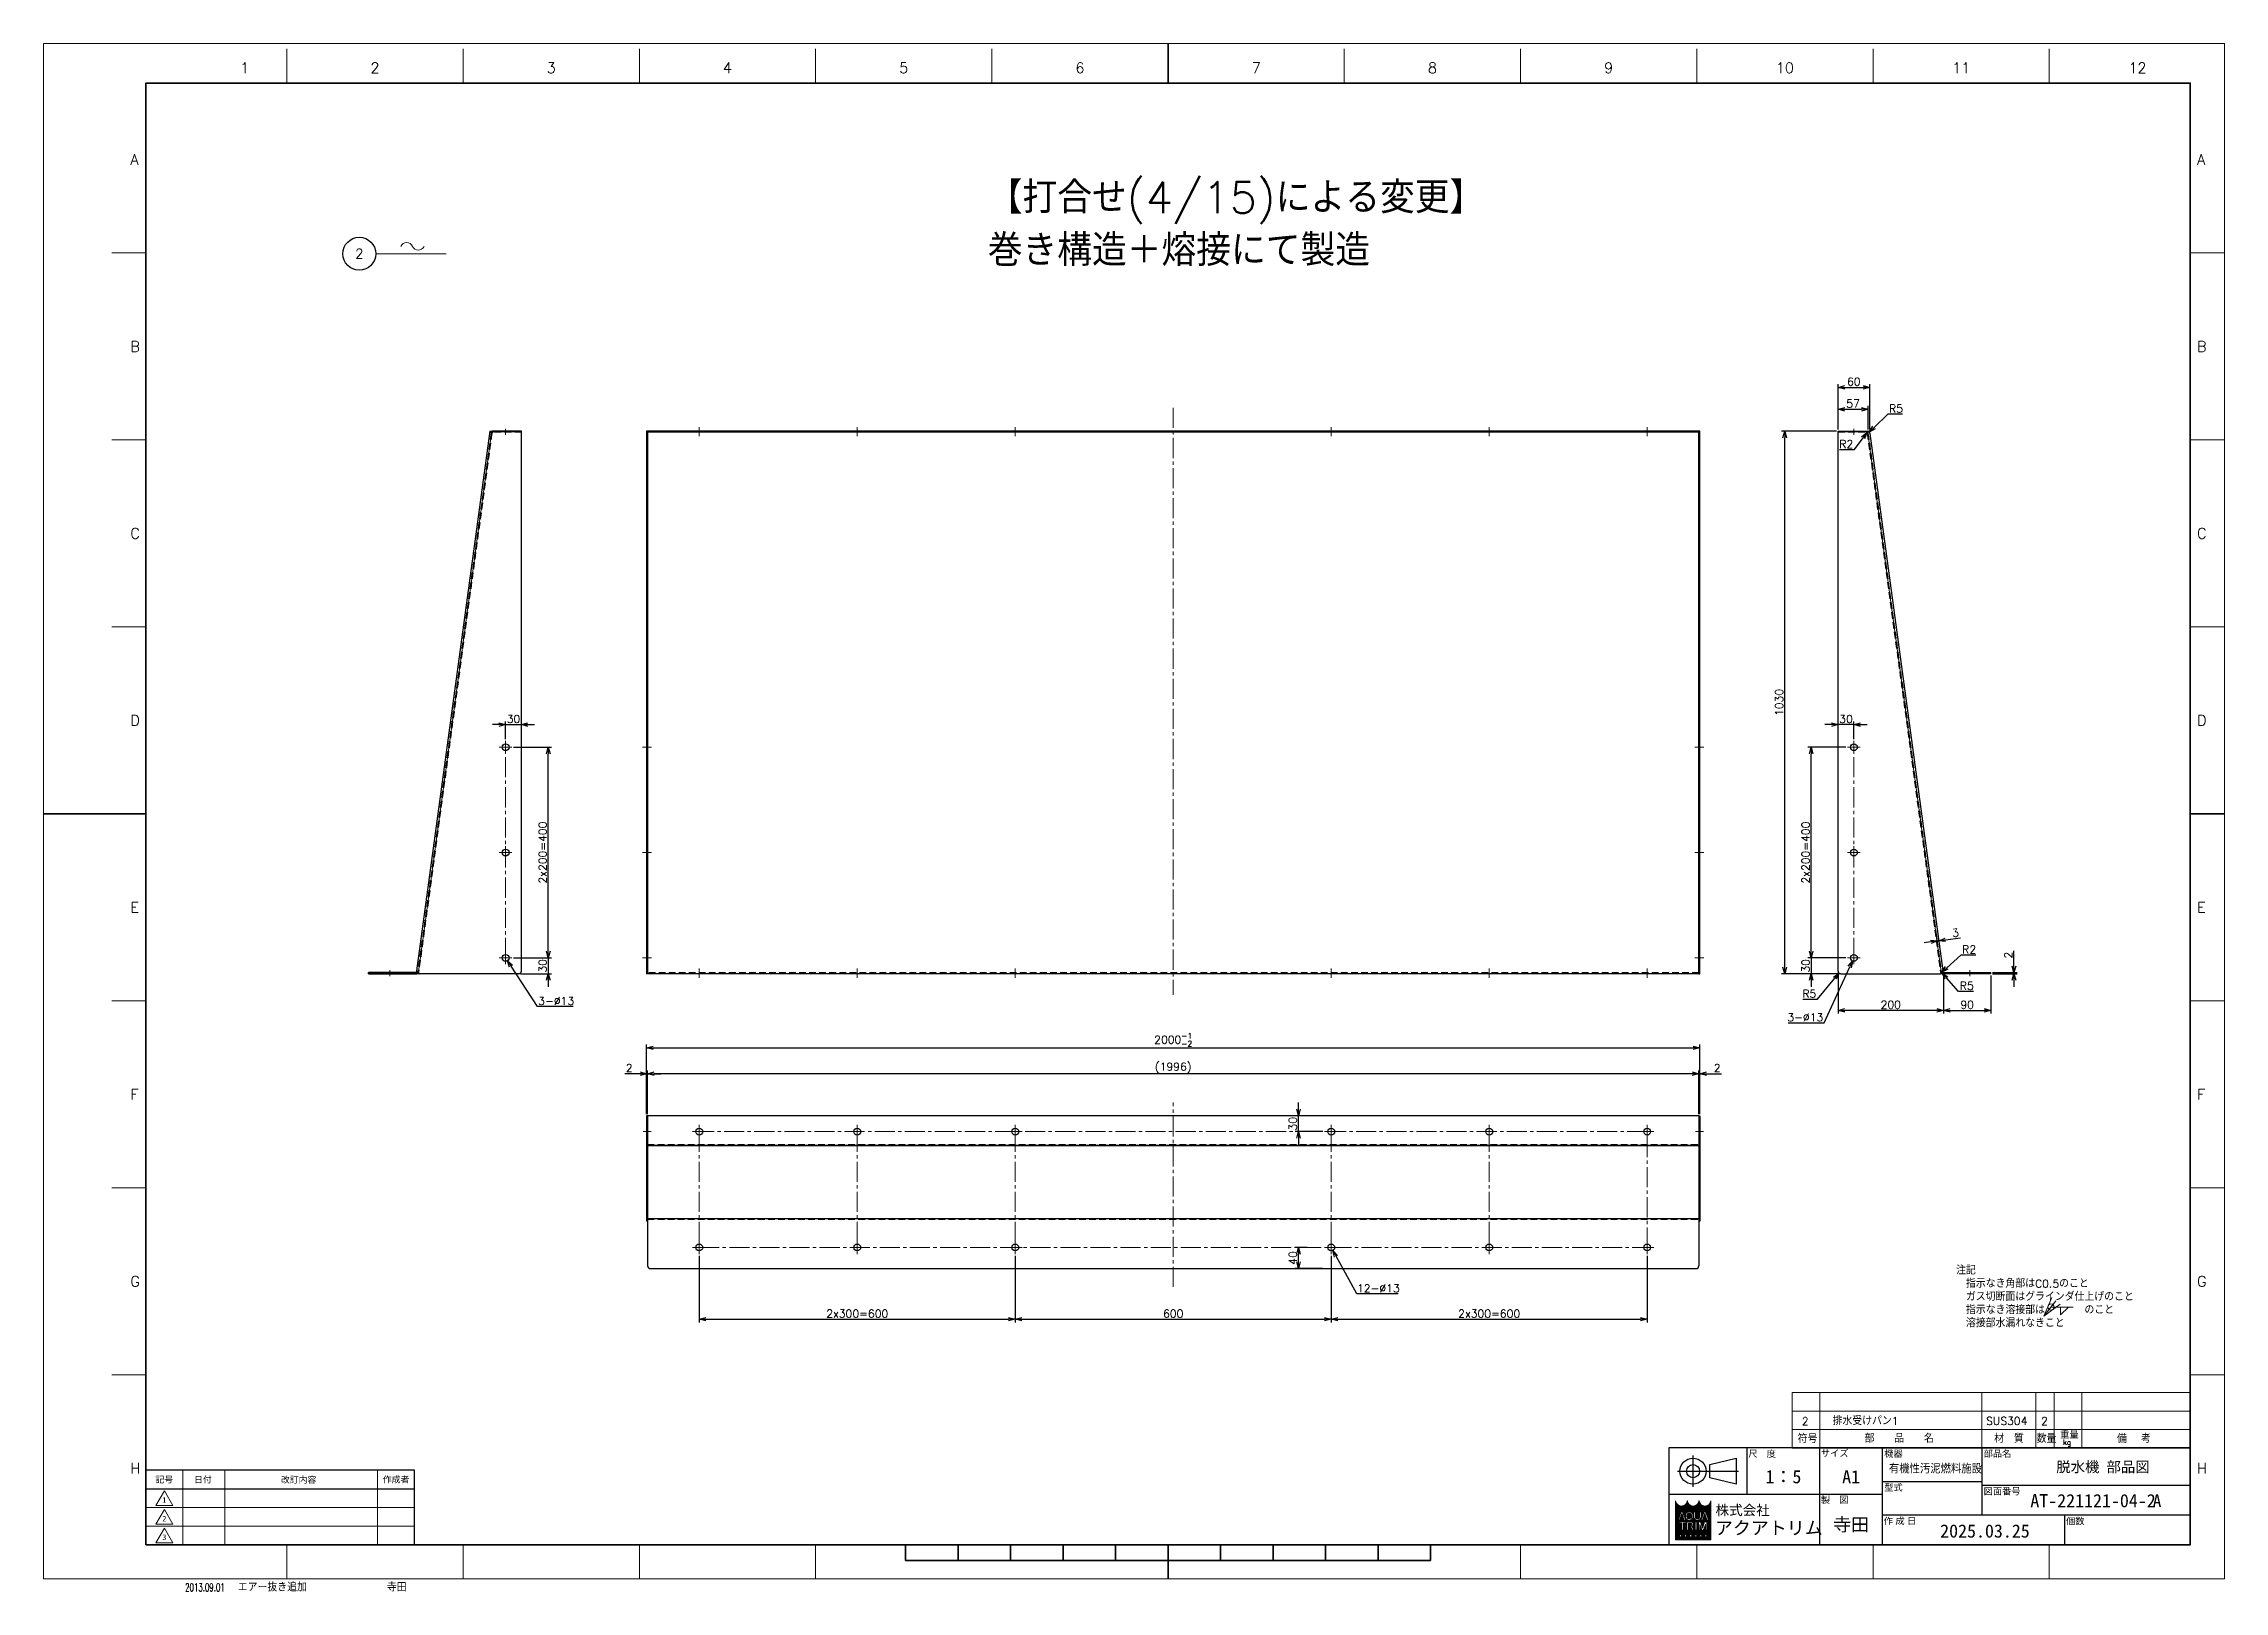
# Model space of a CAD drawing. Header units: millimetres. Extents: x 0 to 4141, y -24 to 2915.
import ezdxf
from ezdxf import colors
from ezdxf.entities.mleader import LeaderData, LeaderLine
from ezdxf.enums import TextEntityAlignment as Align
from ezdxf.math import Vec2, Vec3

# ---------------------------------------------------------------- set-up
doc = ezdxf.new("R2010")
doc.units = ezdxf.units.MM
doc.header["$LTSCALE"] = 2
doc.header["$PDMODE"] = 99
doc.header["$PDSIZE"] = 1
doc.linetypes.add('CENTER2', pattern=[28.575, 19.05, -3.175, 3.175, -3.175])
doc.linetypes.add('HIDDEN', pattern=[9.525, 6.35, -3.175])
for name, color, linetype, lineweight in [('04_HIDDEN', 2, 'HIDDEN', 13), ('05_CENTER', 4, 'CENTER2', 13), ('07_TEXT', 3, 'Continuous', 13), ('08_DIM', 3, 'Continuous', 13), ('90_FRAME', 5, 'Continuous', 35)]:
    doc.layers.add(name, color=color, linetype=linetype, lineweight=lineweight)
doc.layers.add('10_DRAFT', color=8, linetype='Continuous', lineweight=0, plot=False)
doc.layers.add('91_BLANK', color=5, linetype='Continuous', lineweight=0, plot=False)
doc.styles.add('KSS_TXT', font='txt.shx', dxfattribs={"bigfont": 'extfont2.shx'})
doc.styles.add('MS_G', font='MS Gothic.ttf')
doc.styles.get("Standard").update_dxf_attribs({"font": 'txt.shx', "bigfont": 'extfont2.shx'})
doc.styles.add('表題用', font='MS PGothic.ttf')
doc.dimstyles.new('KSS_DIM', dxfattribs={"dimscale": 5, "dimtxt": 3, "dimasz": 2.5, "dimexe": 1.25, "dimexo": 0.625, "dimtad": 1, "dimdsep": 46, "dimtxsty": 'KSS_TXT', "dimblk": 'OPEN30', "dimcen": 0, "dimazin": 2, "dimtfac": 0.75, "dimtmove": 0, "dimatfit": 3, "dimldrblk": 'OPEN30', "dimfxl": 1.25, "dimtolj": 1, "dimarcsym": 0})
doc.dimstyles.new('KSS_DIM$3', dxfattribs={"dimscale": 5, "dimtxt": 3, "dimasz": 2.5, "dimexe": 1.25, "dimexo": 0.625, "dimtad": 1, "dimtih": 1, "dimtoh": 1, "dimdsep": 46, "dimtxsty": 'KSS_TXT', "dimblk": 'OPEN30', "dimcen": 0, "dimazin": 2, "dimtfac": 0.75, "dimtofl": 0, "dimtmove": 0, "dimatfit": 3, "dimldrblk": 'OPEN30', "dimfxl": 1.25, "dimtolj": 1, "dimarcsym": 0})
doc.dimstyles.new('KSS_DIM$4', dxfattribs={"dimscale": 5, "dimtxt": 3, "dimasz": 2.5, "dimexe": 1.25, "dimexo": 0.625, "dimtad": 1, "dimtih": 1, "dimtoh": 1, "dimdsep": 46, "dimtxsty": 'KSS_TXT', "dimblk": 'OPEN30', "dimcen": 0, "dimse1": 1, "dimazin": 2, "dimtfac": 0.75, "dimtofl": 0, "dimtmove": 0, "dimatfit": 3, "dimldrblk": 'OPEN30', "dimfxl": 1.25, "dimtolj": 1, "dimarcsym": 0})

msp = doc.modelspace()

# ---------------------------------------------------------------- texts
at = {"layer": '07_TEXT', "color": 1, "ltscale": 2, "insert": (1792.773, 2652.444), "char_height": 60, "attachment_point": 1}
msp.add_mtext_dynamic_manual_height_columns('【打合せ(4/15)による変更】\\P巻き構造＋熔接にて製造', width=2119.91807, gutter_width=15, heights=[427.972], dxfattribs=at)
at = {"layer": '07_TEXT', "ltscale": 2, "insert": (3631.528, 592.768), "char_height": 15, "attachment_point": 1}
msp.add_mtext_dynamic_manual_height_columns('注記\\P\u3000指示なき角部はC0.5のこと\\P\u3000ガス切断面はグラインダ仕上げのこと\\P\u3000指示なき溶接部は\u3000\u3000\u3000\u3000のこと\\P\u3000溶接部水漏れなきこと', width=381.46, gutter_width=15, heights=[0], dxfattribs=at)
at = {"layer": '07_TEXT', "color": 1, "ltscale": 2, "insert": (4004.954, 160.052), "char_height": 24, "width": 40.77599, "attachment_point": 1, "style": 'MS_G'}
msp.add_mtext('A', dxfattribs=at)
at = {"layer": '90_FRAME', "color": 0, "lineweight": 13, "style": 'KSS_TXT'}
for s, p in [('1', (381.884, 2852.698)), ('2', (629.21, 2852.698)), ('3', (963.877, 2852.698)), ('4', (1298.545, 2852.698)), ('5', (1633.212, 2852.698)), ('6', (1967.879, 2852.698)), ('7', (2302.546, 2852.698)), ('8', (2637.213, 2852.698)), ('9', (2971.88, 2852.698)), ('10', (3306.547, 2852.698)), ('11', (3641.214, 2852.698)), ('12', (3975.881, 2852.698))]:
    msp.add_text(s, height=20, dxfattribs=at).set_placement(p, align=Align.BOTTOM_CENTER)
for s, p in [('A', (164.787, 2694.606)), ('A', (4089.078, 2694.606)), ('B', (164.787, 2339.62)), ('B', (4089.078, 2339.62)), ('C', (164.787, 1984.634)), ('C', (4089.078, 1984.634)), ('D', (164.787, 1629.648)), ('D', (4089.078, 1629.648)), ('E', (164.787, 1274.662)), ('E', (4089.078, 1274.662)), ('F', (164.787, 919.675)), ('F', (4089.078, 919.675)), ('G', (164.787, 564.689)), ('G', (4089.078, 564.689)), ('H', (164.787, 209.703)), ('H', (4089.078, 209.703))]:
    msp.add_text(s, height=20, dxfattribs=at).set_placement(p, align=Align.MIDDLE_LEFT)
at = {"layer": '90_FRAME', "color": 3, "lineweight": 13}
for p in [(3345.05, 298.989), (3799.582, 299.24)]:
    msp.add_text('2', height=15, dxfattribs=at).set_placement(p, align=Align.MIDDLE_CENTER)
for s, height, p in [('排水受けパン1', 15, (3396.972, 291.875)), ('SUS304', 15, (3688.597, 292.074)), ('符号', 15, (3330.777, 257.909)), ('部\u3000\u3000品\u3000\u3000名', 15, (3457.939, 258.454)), ('材\u3000質', 15, (3703.882, 258.274)), ('数量', 15, (3784.599, 258.161)), ('重量', 12.5, (3829.194, 266.341)), ('kg', 10, (3834.719, 254.11)), ('備  考', 15, (3937.163, 257.909)), ('エアー抜き追加', 15, (368.668, -23.999)), ('寺田', 15, (651.851, -23.999))]:
    msp.add_text(s, height=height, dxfattribs=at).set_placement(p)
at = {"layer": '90_FRAME', "color": 0, "style": '表題用'}
for s, p in [('尺\u3000度', (3236.937, 237.306)), ('サイズ', (3374.83, 238.238)), ('機器', (3495.128, 237.512)), ('部品名', (3683.938, 237.512)), ('型式', (3495.128, 173.245)), ('図面番号', (3683.938, 166.173)), ('製\u3000図', (3374.83, 149.845)), ('作 成 日', (3494.266, 109.752)), ('個数', (3840.378, 109.406))]:
    msp.add_text(s, height=12.5, dxfattribs=at).set_placement(p, align=Align.MIDDLE_LEFT)
at = {"layer": '90_FRAME', "color": 0, "style": 'MS_G', "width": 0.9}
msp.add_text('有機性汚泥燃料施設', height=16, dxfattribs=at).set_placement((3503.934, 201.605))
at = {"layer": '90_FRAME', "color": 0, "style": 'MS_G'}
for s, height, p in [('脱水機 部品図', 20, (3821.824, 202.323)), ('AT-221121-04-2', 25, (3772.514, 135.643)), ('2025.03.25', 25, (3601.319, 78.099))]:
    msp.add_text(s, height=height, dxfattribs=at).set_placement(p)
at = {"layer": '90_FRAME', "color": 0, "style": '表題用'}
for s, p in [('記号', (229.23, 188.27)), ('日付', (302.512, 188.27)), ('作成者', (669.23, 188.27))]:
    msp.add_text(s, height=12, dxfattribs=at).set_placement(p, align=Align.MIDDLE_CENTER)
at = {"layer": '90_FRAME', "color": 0}
for s, height, style, p in [('改訂内容', 12, '表題用', (484.23, 188.27)), ('A1', 25, 'MS_G', (3432.159, 193.573))]:
    msp.add_text(s, height=height, dxfattribs=dict(at, style=style)).set_placement(p, align=Align.MIDDLE)
at = {"layer": '90_FRAME', "color": 0, "lineweight": 13, "style": 'MS_G'}
for s, p in [('1', (229.23, 149.377)), ('3', (229.23, 78.663)), ('2', (229.23, 114.02))]:
    msp.add_text(s, height=10.607, dxfattribs=at).set_placement(p, align=Align.MIDDLE)
at = {"layer": '90_FRAME', "color": 4, "style": 'MS_G'}
msp.add_text('株式会社', height=18.9019, dxfattribs=at).set_placement((3226.278, 130.141), align=Align.MIDDLE_CENTER)
msp.add_text('アクアトリム', height=25, dxfattribs=at).set_placement((3173.671, 83.976))
at = {"layer": '90_FRAME', "color": 3, "lineweight": 13, "width": 0.65}
msp.add_text('2013.09.01', height=15, dxfattribs=at).set_placement((268.71, -23.999))
at = {"layer": '90_FRAME', "color": 0, "style": 'MS_G'}
for tag, p in [('1：5', (3303.641, 193.573)), ('寺田', (3432.159, 103.413))]:
    msp.add_attdef(tag, text='', height=25, dxfattribs=at).set_placement(p, align=Align.MIDDLE)

# ---------------------------------------------------------------- blocks, each defined once
blk = doc.blocks.new('Weld-line')
blk.add_line((0, 0), (1, 0))
blk = doc.blocks.new('Weld10-s5')
blk.add_circle((0, 0), 2)
blk = doc.blocks.new('Weld10-a1')
for p, q in [((5, 0), (0, 5)), ((0, 5), (0, 0)), ((0, 0), (5, 0))]:
    blk.add_line(p, q)
at = {"width": 0.9}
blk.add_attdef('S', text='', height=2.8, dxfattribs=at).set_placement((-2, 1), align=Align.RIGHT)
blk.add_attdef('L', (8, 1), '', height=2.8, dxfattribs=at)
blk = doc.blocks.new('_Open30')
at = {"color": 0, "linetype": 'ByBlock', "lineweight": -2}
for p, q in [((-1, 0.27), (0, 0)), ((0, 0), (-1, -0.27)), ((0, 0), (-1, 0))]:
    blk.add_line(p, q, dxfattribs=at)
blk = doc.blocks.new('AM_BALLOON1')
at = {"transparency": 16777216}
blk.add_circle((0, 0), 5, dxfattribs=at)
blk.add_attdef('B_NUMBER', text='', height=3, dxfattribs=at).set_placement((0, 0), align=Align.MIDDLE_CENTER)
blk = doc.blocks.new('_OPEN')
at = {"color": 0, "linetype": 'ByBlock'}
for p, q in [((-1, 0.17), (0, 0)), ((0, 0), (-1, -0.17)), ((0, 0), (-1, 0))]:
    blk.add_line(p, q, dxfattribs=at)
blk = doc.blocks.new('p1ba05')
for centre, start, end in [((-2.95, 0.29), 24.2276, 155.5758), ((0, 1.62), 204.2276, 335.5758)]:
    blk.add_arc(centre, 1.62, start, end)
blk = doc.blocks.new('*D142')
at = {"layer": '08_DIM', "color": 0, "lineweight": -2, "transparency": 16777216}
for p, q in [((3356.4, 1191.2), (3356.4, 1203.7)), ((3422.3, 1178.7), (3350.2, 1178.7)), ((3356.4, 1178.7), (3356.4, 1148.7)), ((3409.3, 1148.7), (3350.2, 1148.7)), ((3356.4, 1136.2), (3356.4, 1123.7))]:
    blk.add_line(p, q, dxfattribs=at)
at = {"layer": 'Defpoints', "color": 0, "transparency": 16777216}
for p in [(3425.4, 1178.7), (3356.4, 1148.7), (3412.5, 1148.7)]:
    blk.add_point(p, dxfattribs=at)
at = {"layer": '08_DIM', "color": 0, "lineweight": -2, "transparency": 16777216, "xscale": 12.5, "yscale": 12.5, "zscale": 12.5}
for p, rotation in [((3356.4, 1178.7), 270), ((3356.4, 1148.7), 90)]:
    blk.add_blockref('_Open30', p, dxfattribs=dict(at, rotation=rotation))
at = {"layer": '08_DIM', "color": 0, "transparency": 16777216, "insert": (3345.8, 1163.7), "char_height": 15, "attachment_point": 5, "rotation": 90, "style": 'KSS_TXT'}
blk.add_mtext('\\A1;30', dxfattribs=at)
blk = doc.blocks.new('*D143')
at = {"layer": '08_DIM', "color": 0, "lineweight": -2, "transparency": 16777216}
for p, q in [((3422.3, 1578.7), (3350.2, 1578.7)), ((3356.4, 1191.2), (3356.4, 1566.2)), ((3422.3, 1178.7), (3350.2, 1178.7))]:
    blk.add_line(p, q, dxfattribs=at)
at = {"layer": 'Defpoints', "color": 0, "transparency": 16777216}
for p in [(3356.4, 1578.7), (3425.4, 1578.7), (3425.4, 1178.7)]:
    blk.add_point(p, dxfattribs=at)
at = {"layer": '08_DIM', "color": 0, "lineweight": -2, "transparency": 16777216, "xscale": 12.5, "yscale": 12.5, "zscale": 12.5}
for p, rotation in [((3356.4, 1578.7), 90), ((3356.4, 1178.7), 270)]:
    blk.add_blockref('_Open30', p, dxfattribs=dict(at, rotation=rotation))
at = {"layer": '08_DIM', "color": 0, "transparency": 16777216, "insert": (3345.8, 1378.7), "char_height": 15, "attachment_point": 5, "rotation": 90, "style": 'KSS_TXT'}
blk.add_mtext('\\A1;2x200=400', dxfattribs=at)
blk = doc.blocks.new('*D144')
at = {"layer": '08_DIM', "color": 0, "lineweight": -2, "transparency": 16777216}
for p, q in [((3407.5, 1150.6), (3407.5, 1072.9)), ((3607.5, 1145.6), (3607.5, 1072.9)), ((3595, 1079.1), (3420, 1079.1))]:
    blk.add_line(p, q, dxfattribs=at)
at = {"layer": 'Defpoints', "color": 0, "transparency": 16777216}
for p in [(3407.5, 1153.7), (3607.5, 1148.7), (3407.5, 1079.1)]:
    blk.add_point(p, dxfattribs=at)
at = {"layer": '08_DIM', "color": 0, "lineweight": -2, "transparency": 16777216, "xscale": 12.5, "yscale": 12.5, "zscale": 12.5, "rotation": 180}
blk.add_blockref('_Open30', (3407.5, 1079.1), dxfattribs=at)
at = {"layer": '08_DIM', "color": 0, "lineweight": -2, "transparency": 16777216, "xscale": 12.5, "yscale": 12.5, "zscale": 12.5}
blk.add_blockref('_Open30', (3607.5, 1079.1), dxfattribs=at)
at = {"layer": '08_DIM', "color": 0, "transparency": 16777216, "insert": (3507.5, 1089.7), "char_height": 15, "attachment_point": 5, "style": 'KSS_TXT'}
blk.add_mtext('\\A1;200', dxfattribs=at)
blk = doc.blocks.new('*D145')
at = {"layer": '08_DIM', "color": 0, "lineweight": -2, "transparency": 16777216}
for p, q in [((3404.3, 2178.7), (3299.9, 2178.7)), ((3306.2, 1161.2), (3306.2, 2166.2)), ((3411.8, 1148.7), (3299.9, 1148.7))]:
    blk.add_line(p, q, dxfattribs=at)
at = {"layer": 'Defpoints', "color": 0, "transparency": 16777216}
for p in [(3306.2, 2178.7), (3407.5, 2178.7), (3414.9, 1148.7)]:
    blk.add_point(p, dxfattribs=at)
at = {"layer": '08_DIM', "color": 0, "lineweight": -2, "transparency": 16777216, "xscale": 12.5, "yscale": 12.5, "zscale": 12.5}
for p, rotation in [((3306.2, 2178.7), 90), ((3306.2, 1148.7), 270)]:
    blk.add_blockref('_Open30', p, dxfattribs=dict(at, rotation=rotation))
at = {"layer": '08_DIM', "color": 0, "transparency": 16777216, "insert": (3295.5, 1663.7), "char_height": 15, "attachment_point": 5, "rotation": 90, "style": 'KSS_TXT'}
blk.add_mtext('\\A1;1030', dxfattribs=at)
blk = doc.blocks.new('*D146')
at = {"layer": '08_DIM', "color": 0, "lineweight": -2, "transparency": 16777216}
for p, q in [((3395, 1621.6), (3382.5, 1621.6)), ((3407.5, 1593.9), (3407.5, 1627.8)), ((3437.5, 1621.6), (3407.5, 1621.6)), ((3437.5, 1593.9), (3437.5, 1627.8)), ((3450, 1621.6), (3462.5, 1621.6))]:
    blk.add_line(p, q, dxfattribs=at)
at = {"layer": 'Defpoints', "color": 0, "transparency": 16777216}
for p in [(3407.5, 1621.6), (3407.5, 1590.8), (3437.5, 1590.8)]:
    blk.add_point(p, dxfattribs=at)
at = {"layer": '08_DIM', "color": 0, "lineweight": -2, "transparency": 16777216, "xscale": 12.5, "yscale": 12.5, "zscale": 12.5}
blk.add_blockref('_Open30', (3407.5, 1621.6), dxfattribs=at)
at = {"layer": '08_DIM', "color": 0, "lineweight": -2, "transparency": 16777216, "xscale": 12.5, "yscale": 12.5, "zscale": 12.5, "rotation": 180}
blk.add_blockref('_Open30', (3437.5, 1621.6), dxfattribs=at)
at = {"layer": '08_DIM', "color": 0, "transparency": 16777216, "insert": (3422.5, 1632.2), "char_height": 15, "attachment_point": 5, "style": 'KSS_TXT'}
blk.add_mtext('\\A1;30', dxfattribs=at)
blk = doc.blocks.new('*D147')
at = {"layer": '08_DIM', "color": 0, "lineweight": -2, "transparency": 16777216}
for p, q in [((3407.5, 2181.9), (3407.5, 2226.7)), ((3420, 2220.4), (3451.9, 2220.4)), ((3464.4, 2181.9), (3464.4, 2226.7))]:
    blk.add_line(p, q, dxfattribs=at)
at = {"layer": 'Defpoints', "color": 0, "transparency": 16777216}
for p in [(3464.4, 2220.4), (3407.5, 2178.7), (3464.4, 2178.7)]:
    blk.add_point(p, dxfattribs=at)
at = {"layer": '08_DIM', "color": 0, "lineweight": -2, "transparency": 16777216, "xscale": 12.5, "yscale": 12.5, "zscale": 12.5, "rotation": 180}
blk.add_blockref('_Open30', (3407.5, 2220.4), dxfattribs=at)
at = {"layer": '08_DIM', "color": 0, "lineweight": -2, "transparency": 16777216, "xscale": 12.5, "yscale": 12.5, "zscale": 12.5}
blk.add_blockref('_Open30', (3464.4, 2220.4), dxfattribs=at)
at = {"layer": '08_DIM', "color": 0, "transparency": 16777216, "insert": (3435.9, 2231.1), "char_height": 15, "attachment_point": 5, "style": 'KSS_TXT'}
blk.add_mtext('\\A1;57', dxfattribs=at)
blk = doc.blocks.new('*D148')
at = {"layer": '08_DIM', "color": 0, "lineweight": -2, "transparency": 16777216}
for p, q in [((3407.5, 2181.9), (3407.5, 2268.2)), ((3420, 2262), (3455, 2262)), ((3467.5, 2181.9), (3467.5, 2268.2))]:
    blk.add_line(p, q, dxfattribs=at)
at = {"layer": 'Defpoints', "color": 0, "transparency": 16777216}
for p in [(3467.5, 2262), (3407.5, 2178.7), (3467.5, 2178.7)]:
    blk.add_point(p, dxfattribs=at)
at = {"layer": '08_DIM', "color": 0, "lineweight": -2, "transparency": 16777216, "xscale": 12.5, "yscale": 12.5, "zscale": 12.5, "rotation": 180}
blk.add_blockref('_Open30', (3407.5, 2262), dxfattribs=at)
at = {"layer": '08_DIM', "color": 0, "lineweight": -2, "transparency": 16777216, "xscale": 12.5, "yscale": 12.5, "zscale": 12.5}
blk.add_blockref('_Open30', (3467.5, 2262), dxfattribs=at)
at = {"layer": '08_DIM', "color": 0, "transparency": 16777216, "insert": (3437.5, 2272.6), "char_height": 15, "attachment_point": 5, "style": 'KSS_TXT'}
blk.add_mtext('\\A1;60', dxfattribs=at)
blk = doc.blocks.new('*D149')
at = {"layer": '08_DIM', "color": 0, "lineweight": -2, "transparency": 16777216}
for p, q in [((3130.5, 958.9), (3118, 958.9)), ((3143, 882), (3143, 965.2)), ((3143, 958.9), (3145, 958.9)), ((3145, 882), (3145, 965.2)), ((3157.5, 958.9), (3186.2, 958.9))]:
    blk.add_line(p, q, dxfattribs=at)
at = {"layer": 'Defpoints', "color": 0, "transparency": 16777216}
for p in [(3145, 958.9), (3143, 878.9), (3145, 878.9)]:
    blk.add_point(p, dxfattribs=at)
at = {"layer": '08_DIM', "color": 0, "lineweight": -2, "transparency": 16777216, "xscale": 12.5, "yscale": 12.5, "zscale": 12.5}
blk.add_blockref('_Open30', (3143, 958.9), dxfattribs=at)
at = {"layer": '08_DIM', "color": 0, "lineweight": -2, "transparency": 16777216, "xscale": 12.5, "yscale": 12.5, "zscale": 12.5, "rotation": 180}
blk.add_blockref('_Open30', (3145, 958.9), dxfattribs=at)
at = {"layer": '08_DIM', "color": 0, "transparency": 16777216, "insert": (3178.1, 969.6), "char_height": 15, "attachment_point": 5, "style": 'KSS_TXT'}
blk.add_mtext('\\A1;2', dxfattribs=at)
blk = doc.blocks.new('*D150')
at = {"layer": '08_DIM', "color": 0, "lineweight": -2, "transparency": 16777216}
for p, q in [((1147, 882), (1147, 965.2)), ((3130.5, 958.9), (1159.5, 958.9)), ((3143, 882), (3143, 965.2))]:
    blk.add_line(p, q, dxfattribs=at)
at = {"layer": 'Defpoints', "color": 0, "transparency": 16777216}
for p in [(1147, 958.9), (1147, 878.9), (3143, 878.9)]:
    blk.add_point(p, dxfattribs=at)
at = {"layer": '08_DIM', "color": 0, "lineweight": -2, "transparency": 16777216, "xscale": 12.5, "yscale": 12.5, "zscale": 12.5, "rotation": 180}
blk.add_blockref('_Open30', (1147, 958.9), dxfattribs=at)
at = {"layer": '08_DIM', "color": 0, "lineweight": -2, "transparency": 16777216, "xscale": 12.5, "yscale": 12.5, "zscale": 12.5}
blk.add_blockref('_Open30', (3143, 958.9), dxfattribs=at)
at = {"layer": '08_DIM', "color": 0, "transparency": 16777216, "insert": (2145, 969.6), "char_height": 15, "attachment_point": 5, "style": 'KSS_TXT'}
blk.add_mtext('\\A1;(1996)', dxfattribs=at)
blk = doc.blocks.new('*D151')
at = {"layer": '08_DIM', "color": 0, "lineweight": -2, "transparency": 16777216}
for p, q in [((1245, 612.9), (1245, 486.5)), ((1845, 612.9), (1845, 486.5)), ((1257.5, 492.8), (1832.5, 492.8))]:
    blk.add_line(p, q, dxfattribs=at)
at = {"layer": 'Defpoints', "color": 0, "transparency": 16777216}
for p in [(1245, 616), (1845, 616), (1845, 492.8)]:
    blk.add_point(p, dxfattribs=at)
at = {"layer": '08_DIM', "color": 0, "lineweight": -2, "transparency": 16777216, "xscale": 12.5, "yscale": 12.5, "zscale": 12.5, "rotation": 180}
blk.add_blockref('_Open30', (1245, 492.8), dxfattribs=at)
at = {"layer": '08_DIM', "color": 0, "lineweight": -2, "transparency": 16777216, "xscale": 12.5, "yscale": 12.5, "zscale": 12.5}
blk.add_blockref('_Open30', (1845, 492.8), dxfattribs=at)
at = {"layer": '08_DIM', "color": 0, "transparency": 16777216, "insert": (1545, 503.4), "char_height": 15, "attachment_point": 5, "style": 'KSS_TXT'}
blk.add_mtext('\\A1;2x300=600', dxfattribs=at)
blk = doc.blocks.new('*D152')
at = {"layer": '08_DIM', "color": 0, "lineweight": -2, "transparency": 16777216}
for p, q in [((1845, 612.9), (1845, 486.5)), ((2445, 612.9), (2445, 486.5)), ((1857.5, 492.8), (2432.5, 492.8))]:
    blk.add_line(p, q, dxfattribs=at)
at = {"layer": 'Defpoints', "color": 0, "transparency": 16777216}
for p in [(1845, 616), (2445, 616), (2445, 492.8)]:
    blk.add_point(p, dxfattribs=at)
at = {"layer": '08_DIM', "color": 0, "lineweight": -2, "transparency": 16777216, "xscale": 12.5, "yscale": 12.5, "zscale": 12.5, "rotation": 180}
blk.add_blockref('_Open30', (1845, 492.8), dxfattribs=at)
at = {"layer": '08_DIM', "color": 0, "lineweight": -2, "transparency": 16777216, "xscale": 12.5, "yscale": 12.5, "zscale": 12.5}
blk.add_blockref('_Open30', (2445, 492.8), dxfattribs=at)
at = {"layer": '08_DIM', "color": 0, "transparency": 16777216, "insert": (2145, 503.4), "char_height": 15, "attachment_point": 5, "style": 'KSS_TXT'}
blk.add_mtext('\\A1;600', dxfattribs=at)
blk = doc.blocks.new('*D153')
at = {"layer": '08_DIM', "color": 0, "lineweight": -2, "transparency": 16777216}
for p, q in [((2445, 612.9), (2445, 486.5)), ((3045, 612.9), (3045, 486.5)), ((2457.5, 492.8), (3032.5, 492.8))]:
    blk.add_line(p, q, dxfattribs=at)
at = {"layer": 'Defpoints', "color": 0, "transparency": 16777216}
for p in [(2445, 616), (3045, 616), (3045, 492.8)]:
    blk.add_point(p, dxfattribs=at)
at = {"layer": '08_DIM', "color": 0, "lineweight": -2, "transparency": 16777216, "xscale": 12.5, "yscale": 12.5, "zscale": 12.5, "rotation": 180}
blk.add_blockref('_Open30', (2445, 492.8), dxfattribs=at)
at = {"layer": '08_DIM', "color": 0, "lineweight": -2, "transparency": 16777216, "xscale": 12.5, "yscale": 12.5, "zscale": 12.5}
blk.add_blockref('_Open30', (3045, 492.8), dxfattribs=at)
at = {"layer": '08_DIM', "color": 0, "transparency": 16777216, "insert": (2745, 503.4), "char_height": 15, "attachment_point": 5, "style": 'KSS_TXT'}
blk.add_mtext('\\A1;2x300=600', dxfattribs=at)
blk = doc.blocks.new('*D154')
at = {"layer": '08_DIM', "color": 0, "lineweight": -2, "transparency": 16777216}
for p, q in [((2428.9, 878.9), (2376.6, 878.9)), ((2382.9, 891.4), (2382.9, 903.9)), ((2382.9, 848.9), (2382.9, 878.9)), ((2428.9, 848.9), (2376.6, 848.9)), ((2382.9, 836.4), (2382.9, 823.9))]:
    blk.add_line(p, q, dxfattribs=at)
at = {"layer": 'Defpoints', "color": 0, "transparency": 16777216}
for p in [(2382.9, 878.9), (2432, 878.9), (2432, 848.9)]:
    blk.add_point(p, dxfattribs=at)
at = {"layer": '08_DIM', "color": 0, "lineweight": -2, "transparency": 16777216, "xscale": 12.5, "yscale": 12.5, "zscale": 12.5}
for p, rotation in [((2382.9, 878.9), 270), ((2382.9, 848.9), 90)]:
    blk.add_blockref('_Open30', p, dxfattribs=dict(at, rotation=rotation))
at = {"layer": '08_DIM', "color": 0, "transparency": 16777216, "insert": (2372.2, 863.9), "char_height": 15, "attachment_point": 5, "rotation": 90, "style": 'KSS_TXT'}
blk.add_mtext('\\A1;30', dxfattribs=at)
blk = doc.blocks.new('*D155')
at = {"layer": '08_DIM', "color": 0, "lineweight": -2, "transparency": 16777216}
for p, q in [((1132.5, 958.9), (1103.7, 958.9)), ((1145, 882), (1145, 965.2)), ((1147, 958.9), (1145, 958.9)), ((1147, 882), (1147, 965.2)), ((1159.5, 958.9), (1172, 958.9))]:
    blk.add_line(p, q, dxfattribs=at)
at = {"layer": 'Defpoints', "color": 0, "transparency": 16777216}
for p in [(1145, 958.9), (1145, 878.9), (1147, 878.9)]:
    blk.add_point(p, dxfattribs=at)
at = {"layer": '08_DIM', "color": 0, "lineweight": -2, "transparency": 16777216, "xscale": 12.5, "yscale": 12.5, "zscale": 12.5}
blk.add_blockref('_Open30', (1145, 958.9), dxfattribs=at)
at = {"layer": '08_DIM', "color": 0, "lineweight": -2, "transparency": 16777216, "xscale": 12.5, "yscale": 12.5, "zscale": 12.5, "rotation": 180}
blk.add_blockref('_Open30', (1147, 958.9), dxfattribs=at)
at = {"layer": '08_DIM', "color": 0, "transparency": 16777216, "insert": (1111.8, 969.6), "char_height": 15, "attachment_point": 5, "style": 'KSS_TXT'}
blk.add_mtext('\\A1;2', dxfattribs=at)
blk = doc.blocks.new('*D156')
at = {"layer": '08_DIM', "color": 0, "lineweight": -2, "transparency": 16777216}
for p, q in [((1145, 882), (1145, 1014.2)), ((1157.5, 1007.9), (3132.5, 1007.9)), ((3145, 882), (3145, 1014.2))]:
    blk.add_line(p, q, dxfattribs=at)
at = {"layer": 'Defpoints', "color": 0, "transparency": 16777216}
for p in [(3145, 1007.9), (1145, 878.9), (3145, 878.9)]:
    blk.add_point(p, dxfattribs=at)
at = {"layer": '08_DIM', "color": 0, "lineweight": -2, "transparency": 16777216, "xscale": 12.5, "yscale": 12.5, "zscale": 12.5, "rotation": 180}
blk.add_blockref('_Open30', (1145, 1007.9), dxfattribs=at)
at = {"layer": '08_DIM', "color": 0, "lineweight": -2, "transparency": 16777216, "xscale": 12.5, "yscale": 12.5, "zscale": 12.5}
blk.add_blockref('_Open30', (3145, 1007.9), dxfattribs=at)
at = {"layer": '08_DIM', "color": 0, "transparency": 16777216, "insert": (2145, 1023.3), "char_height": 15, "attachment_point": 5, "style": 'KSS_TXT'}
blk.add_mtext('\\A1;2000{\\H10.500000;\\S-1^ -2;}', dxfattribs=at)
blk = doc.blocks.new('*D157')
at = {"layer": '08_DIM', "color": 0, "lineweight": -2, "transparency": 16777216}
for p, q in [((3380.8, 1055.3), (3429.5, 1161.5)), ((3312.6, 1055.3), (3380.8, 1055.3))]:
    blk.add_line(p, q, dxfattribs=at)
at = {"layer": 'Defpoints', "color": 0, "transparency": 16777216}
for p in [(3434.7, 1172.8), (3440.2, 1184.6)]:
    blk.add_point(p, dxfattribs=at)
at = {"layer": '08_DIM', "color": 0, "lineweight": -2, "transparency": 16777216, "xscale": 12.5, "yscale": 12.5, "zscale": 12.5, "rotation": 65.33517418997468}
blk.add_blockref('_Open30', (3434.7, 1172.8), dxfattribs=at)
at = {"layer": '08_DIM', "color": 0, "transparency": 16777216, "insert": (3345.1, 1065.9), "char_height": 15, "attachment_point": 5, "style": 'KSS_TXT'}
blk.add_mtext('\\A1;\\A1;3-%%C13', dxfattribs=at)
blk = doc.blocks.new('*D158')
at = {"layer": '08_DIM', "color": 0, "lineweight": -2, "transparency": 16777216}
for p, q in [((2493.9, 540.8), (2454.2, 612.3)), ((2572.1, 540.8), (2493.9, 540.8))]:
    blk.add_line(p, q, dxfattribs=at)
at = {"layer": 'Defpoints', "color": 0, "transparency": 16777216}
for p in [(2441.8, 634.6), (2448.1, 623.2)]:
    blk.add_point(p, dxfattribs=at)
at = {"layer": '08_DIM', "color": 0, "lineweight": -2, "transparency": 16777216, "xscale": 12.5, "yscale": 12.5, "zscale": 12.5, "rotation": 119.0809380906576}
blk.add_blockref('_Open30', (2448.1, 623.2), dxfattribs=at)
at = {"layer": '08_DIM', "color": 0, "transparency": 16777216, "insert": (2534.6, 551.4), "char_height": 15, "attachment_point": 5, "style": 'KSS_TXT'}
blk.add_mtext('\\A1;\\A1;12-%%C13', dxfattribs=at)
blk = doc.blocks.new('*D159')
at = {"layer": '08_DIM', "color": 0, "lineweight": -2, "transparency": 16777216}
for p, q in [((3502, 2211.1), (3475.7, 2185.9)), ((3530.1, 2211.1), (3502, 2211.1))]:
    blk.add_line(p, q, dxfattribs=at)
at = {"layer": 'Defpoints', "color": 0, "transparency": 16777216}
for p in [(3463.1, 2173.7), (3466.7, 2177.2)]:
    blk.add_point(p, dxfattribs=at)
at = {"layer": '08_DIM', "color": 0, "lineweight": -2, "transparency": 16777216, "xscale": 12.5, "yscale": 12.5, "zscale": 12.5, "rotation": 223.8649415587609}
blk.add_blockref('_Open30', (3466.7, 2177.2), dxfattribs=at)
at = {"layer": '08_DIM', "color": 0, "transparency": 16777216, "insert": (3517.6, 2221.7), "char_height": 15, "attachment_point": 5, "style": 'KSS_TXT'}
blk.add_mtext('\\A1;R5', dxfattribs=at)
blk = doc.blocks.new('*D160')
at = {"layer": '08_DIM', "color": 0, "lineweight": -2, "transparency": 16777216}
for p, q in [((3636.3, 1115.2), (3613.4, 1140.7)), ((3664.4, 1115.2), (3636.3, 1115.2))]:
    blk.add_line(p, q, dxfattribs=at)
at = {"layer": 'Defpoints', "color": 0, "transparency": 16777216}
for p in [(3601.7, 1153.7), (3605.1, 1150)]:
    blk.add_point(p, dxfattribs=at)
at = {"layer": '08_DIM', "color": 0, "lineweight": -2, "transparency": 16777216, "xscale": 12.5, "yscale": 12.5, "zscale": 12.5, "rotation": 131.8452765471008}
blk.add_blockref('_Open30', (3605.1, 1150), dxfattribs=at)
at = {"layer": '08_DIM', "color": 0, "transparency": 16777216, "insert": (3651.9, 1125.8), "char_height": 15, "attachment_point": 5, "style": 'KSS_TXT'}
blk.add_mtext('\\A1;R5', dxfattribs=at)
blk = doc.blocks.new('*D161')
at = {"layer": '08_DIM', "color": 0, "lineweight": -2, "transparency": 16777216}
for p, q in [((3583.6, 1209.2), (3571.2, 1207.5)), ((3595.9, 1211.1), (3595.1, 1217.1)), ((3596, 1210.9), (3598.9, 1211.3)), ((3598.9, 1211.5), (3598.1, 1217.5)), ((3611.3, 1213), (3639.8, 1216.8))]:
    blk.add_line(p, q, dxfattribs=at)
at = {"layer": 'Defpoints', "color": 0, "transparency": 16777216}
for p in [(3596.4, 1208), (3598.9, 1211.3), (3599.3, 1208.4)]:
    blk.add_point(p, dxfattribs=at)
at = {"layer": '08_DIM', "color": 0, "lineweight": -2, "transparency": 16777216, "xscale": 12.5, "yscale": 12.5, "zscale": 12.5}
for p, rotation in [((3596, 1210.9), 7.740341158826976), ((3598.9, 1211.3), 187.740341158827)]:
    blk.add_blockref('_Open30', p, dxfattribs=dict(at, rotation=rotation))
at = {"layer": '08_DIM', "color": 0, "transparency": 16777216, "insert": (3630.3, 1226.3), "char_height": 15, "attachment_point": 5, "rotation": 7.7403, "style": 'KSS_TXT'}
blk.add_mtext('\\A1;3', dxfattribs=at)
blk = doc.blocks.new('*D162')
at = {"layer": '08_DIM', "color": 0, "lineweight": -2, "transparency": 16777216}
for p, q in [((3741.4, 1163.2), (3741.4, 1192)), ((3700.6, 1150.7), (3747.6, 1150.7)), ((3700.6, 1148.7), (3747.6, 1148.7)), ((3741.4, 1148.7), (3741.4, 1150.7)), ((3741.4, 1136.2), (3741.4, 1123.7))]:
    blk.add_line(p, q, dxfattribs=at)
at = {"layer": 'Defpoints', "color": 0, "transparency": 16777216}
for p in [(3697.5, 1150.7), (3697.5, 1148.7), (3741.4, 1150.7)]:
    blk.add_point(p, dxfattribs=at)
at = {"layer": '08_DIM', "color": 0, "lineweight": -2, "transparency": 16777216, "xscale": 12.5, "yscale": 12.5, "zscale": 12.5}
for p, rotation in [((3741.4, 1150.7), 270), ((3741.4, 1148.7), 90)]:
    blk.add_blockref('_Open30', p, dxfattribs=dict(at, rotation=rotation))
at = {"layer": '08_DIM', "color": 0, "transparency": 16777216, "insert": (3730.7, 1183.9), "char_height": 15, "attachment_point": 5, "rotation": 90, "style": 'KSS_TXT'}
blk.add_mtext('\\A1;2', dxfattribs=at)
blk = doc.blocks.new('*D163')
at = {"layer": '08_DIM', "color": 0, "lineweight": -2, "transparency": 16777216}
for p, q in [((2399.6, 628.9), (2376.6, 628.9)), ((2428.9, 588.9), (2376.6, 588.9)), ((2382.9, 601.4), (2382.9, 616.4))]:
    blk.add_line(p, q, dxfattribs=at)
at = {"layer": 'Defpoints', "color": 0, "transparency": 16777216}
for p in [(2382.9, 628.9), (2402.8, 628.9), (2432, 588.9)]:
    blk.add_point(p, dxfattribs=at)
at = {"layer": '08_DIM', "color": 0, "lineweight": -2, "transparency": 16777216, "xscale": 12.5, "yscale": 12.5, "zscale": 12.5}
for p, rotation in [((2382.9, 628.9), 90), ((2382.9, 588.9), 270)]:
    blk.add_blockref('_Open30', p, dxfattribs=dict(at, rotation=rotation))
at = {"layer": '08_DIM', "color": 0, "transparency": 16777216, "insert": (2372.2, 608.9), "char_height": 15, "attachment_point": 5, "rotation": 90, "style": 'KSS_TXT'}
blk.add_mtext('\\A1;40', dxfattribs=at)
blk = doc.blocks.new('*D164')
at = {"layer": '08_DIM', "color": 0, "lineweight": -2, "transparency": 16777216}
for p, q in [((3607.5, 1145.6), (3607.5, 1072.9)), ((3697.5, 1145.6), (3697.5, 1072.9)), ((3620, 1079.1), (3685, 1079.1))]:
    blk.add_line(p, q, dxfattribs=at)
at = {"layer": 'Defpoints', "color": 0, "transparency": 16777216}
for p in [(3607.5, 1148.7), (3697.5, 1148.7), (3697.5, 1079.1)]:
    blk.add_point(p, dxfattribs=at)
at = {"layer": '08_DIM', "color": 0, "lineweight": -2, "transparency": 16777216, "xscale": 12.5, "yscale": 12.5, "zscale": 12.5, "rotation": 180}
blk.add_blockref('_Open30', (3607.5, 1079.1), dxfattribs=at)
at = {"layer": '08_DIM', "color": 0, "lineweight": -2, "transparency": 16777216, "xscale": 12.5, "yscale": 12.5, "zscale": 12.5}
blk.add_blockref('_Open30', (3697.5, 1079.1), dxfattribs=at)
at = {"layer": '08_DIM', "color": 0, "transparency": 16777216, "insert": (3652.5, 1089.7), "char_height": 15, "attachment_point": 5, "style": 'KSS_TXT'}
blk.add_mtext('\\A1;90', dxfattribs=at)
blk = doc.blocks.new('*D165')
at = {"layer": '08_DIM', "color": 0, "lineweight": -2, "transparency": 16777216}
for p, q in [((958.3, 1191.2), (958.3, 1203.7)), ((892.4, 1178.7), (964.5, 1178.7)), ((958.3, 1178.7), (958.3, 1148.7)), ((905.3, 1148.7), (964.5, 1148.7)), ((958.3, 1136.2), (958.3, 1123.7))]:
    blk.add_line(p, q, dxfattribs=at)
at = {"layer": 'Defpoints', "color": 0, "transparency": 16777216}
for p in [(889.3, 1178.7), (902.2, 1148.7), (958.3, 1148.7)]:
    blk.add_point(p, dxfattribs=at)
at = {"layer": '08_DIM', "color": 0, "lineweight": -2, "transparency": 16777216, "xscale": 12.5, "yscale": 12.5, "zscale": 12.5}
for p, rotation in [((958.3, 1178.7), 270), ((958.3, 1148.7), 90)]:
    blk.add_blockref('_Open30', p, dxfattribs=dict(at, rotation=rotation))
at = {"layer": '08_DIM', "color": 0, "transparency": 16777216, "insert": (947.6, 1163.7), "char_height": 15, "attachment_point": 5, "rotation": 90, "style": 'KSS_TXT'}
blk.add_mtext('\\A1;30', dxfattribs=at)
blk = doc.blocks.new('*D166')
at = {"layer": '08_DIM', "color": 0, "lineweight": -2, "transparency": 16777216}
for p, q in [((892.4, 1578.7), (964.5, 1578.7)), ((958.3, 1191.2), (958.3, 1566.2)), ((892.4, 1178.7), (964.5, 1178.7))]:
    blk.add_line(p, q, dxfattribs=at)
at = {"layer": 'Defpoints', "color": 0, "transparency": 16777216}
for p in [(889.3, 1578.7), (958.3, 1578.7), (889.3, 1178.7)]:
    blk.add_point(p, dxfattribs=at)
at = {"layer": '08_DIM', "color": 0, "lineweight": -2, "transparency": 16777216, "xscale": 12.5, "yscale": 12.5, "zscale": 12.5}
for p, rotation in [((958.3, 1578.7), 90.00000000000001), ((958.3, 1178.7), 270)]:
    blk.add_blockref('_Open30', p, dxfattribs=dict(at, rotation=rotation))
at = {"layer": '08_DIM', "color": 0, "transparency": 16777216, "insert": (947.6, 1378.7), "char_height": 15, "attachment_point": 5, "rotation": 90, "style": 'KSS_TXT'}
blk.add_mtext('\\A1;2x200=400', dxfattribs=at)
blk = doc.blocks.new('*D167')
at = {"layer": '08_DIM', "color": 0, "lineweight": -2, "transparency": 16777216}
for p, q in [((864.7, 1621.6), (852.2, 1621.6)), ((877.2, 1593.9), (877.2, 1627.8)), ((877.2, 1621.6), (907.2, 1621.6)), ((907.2, 1593.9), (907.2, 1627.8)), ((919.7, 1621.6), (932.2, 1621.6))]:
    blk.add_line(p, q, dxfattribs=at)
at = {"layer": 'Defpoints', "color": 0, "transparency": 16777216}
for p in [(907.2, 1621.6), (877.2, 1590.8), (907.2, 1590.8)]:
    blk.add_point(p, dxfattribs=at)
at = {"layer": '08_DIM', "color": 0, "lineweight": -2, "transparency": 16777216, "xscale": 12.5, "yscale": 12.5, "zscale": 12.5}
blk.add_blockref('_Open30', (877.2, 1621.6), dxfattribs=at)
at = {"layer": '08_DIM', "color": 0, "lineweight": -2, "transparency": 16777216, "xscale": 12.5, "yscale": 12.5, "zscale": 12.5, "rotation": 180}
blk.add_blockref('_Open30', (907.2, 1621.6), dxfattribs=at)
at = {"layer": '08_DIM', "color": 0, "transparency": 16777216, "insert": (892.2, 1632.2), "char_height": 15, "attachment_point": 5, "style": 'KSS_TXT'}
blk.add_mtext('\\A1;30', dxfattribs=at)
blk = doc.blocks.new('*D168')
at = {"layer": '08_DIM', "color": 0, "lineweight": -2, "transparency": 16777216}
for p, q in [((937.7, 1086.3), (887.6, 1162.8)), ((1005.8, 1086.3), (937.7, 1086.3))]:
    blk.add_line(p, q, dxfattribs=at)
at = {"layer": 'Defpoints', "color": 0, "transparency": 16777216}
for p in [(873.7, 1184.2), (880.8, 1173.3)]:
    blk.add_point(p, dxfattribs=at)
at = {"layer": '08_DIM', "color": 0, "lineweight": -2, "transparency": 16777216, "xscale": 12.5, "yscale": 12.5, "zscale": 12.5, "rotation": 123.1857561314776}
blk.add_blockref('_Open30', (880.8, 1173.3), dxfattribs=at)
at = {"layer": '08_DIM', "color": 0, "transparency": 16777216, "insert": (973.3, 1096.9), "char_height": 15, "attachment_point": 5, "style": 'KSS_TXT'}
blk.add_mtext('\\A1;\\A1;3-%%C13', dxfattribs=at)
blk = doc.blocks.new('*D169')
at = {"layer": '08_DIM', "color": 0, "lineweight": -2, "transparency": 16777216}
for p, q in [((3438.6, 2143.7), (3454.8, 2166.2)), ((3410.4, 2143.7), (3438.6, 2143.7))]:
    blk.add_line(p, q, dxfattribs=at)
at = {"layer": 'Defpoints', "color": 0, "transparency": 16777216}
for p in [(3460.9, 2174.7), (3462.1, 2176.4)]:
    blk.add_point(p, dxfattribs=at)
at = {"layer": '08_DIM', "color": 0, "lineweight": -2, "transparency": 16777216, "xscale": 12.5, "yscale": 12.5, "zscale": 12.5, "rotation": 54.20052372668215}
blk.add_blockref('_Open30', (3462.1, 2176.4), dxfattribs=at)
at = {"layer": '08_DIM', "color": 0, "transparency": 16777216, "insert": (3422.9, 2154.3), "char_height": 15, "attachment_point": 5, "style": 'KSS_TXT'}
blk.add_mtext('\\A1;R2', dxfattribs=at)
blk = doc.blocks.new('*D170')
at = {"layer": '08_DIM', "color": 0, "lineweight": -2, "transparency": 16777216}
for p, q in [((3640.7, 1184.2), (3613.7, 1159.8)), ((3668.9, 1184.2), (3640.7, 1184.2))]:
    blk.add_line(p, q, dxfattribs=at)
at = {"layer": 'Defpoints', "color": 0, "transparency": 16777216}
for p in [(3604.4, 1151.4), (3605.9, 1152.7)]:
    blk.add_point(p, dxfattribs=at)
at = {"layer": '08_DIM', "color": 0, "lineweight": -2, "transparency": 16777216, "xscale": 12.5, "yscale": 12.5, "zscale": 12.5, "rotation": 222.0377273030582}
blk.add_blockref('_Open30', (3604.4, 1151.4), dxfattribs=at)
at = {"layer": '08_DIM', "color": 0, "transparency": 16777216, "insert": (3656.4, 1194.8), "char_height": 15, "attachment_point": 5, "style": 'KSS_TXT'}
blk.add_mtext('\\A1;R2', dxfattribs=at)
blk = doc.blocks.new('*D171')
at = {"layer": '08_DIM', "color": 0, "lineweight": -2, "transparency": 16777216}
for p, q in [((3368.4, 1100.1), (3401.3, 1140.2)), ((3340.3, 1100.1), (3368.4, 1100.1))]:
    blk.add_line(p, q, dxfattribs=at)
at = {"layer": 'Defpoints', "color": 0, "transparency": 16777216}
for p in [(3409.3, 1149.9), (3412.5, 1153.7)]:
    blk.add_point(p, dxfattribs=at)
at = {"layer": '08_DIM', "color": 0, "lineweight": -2, "transparency": 16777216, "xscale": 12.5, "yscale": 12.5, "zscale": 12.5, "rotation": 50.59909240783004}
blk.add_blockref('_Open30', (3409.3, 1149.9), dxfattribs=at)
at = {"layer": '08_DIM', "color": 0, "transparency": 16777216, "insert": (3352.8, 1110.8), "char_height": 15, "attachment_point": 5, "style": 'KSS_TXT'}
blk.add_mtext('\\A1;R5', dxfattribs=at)
blk = doc.blocks.new('Jis_w20130906110600')
blk.add_blockref('Weld10-s5', (0, 0))
at = {"xscale": -1, "rotation": 180}
blk.add_blockref('Weld10-a1', (6, 0), dxfattribs=at)
at = {"layer": '08_DIM', "xscale": 14, "yscale": 14, "zscale": 14}
blk.add_blockref('Weld-line', (0, 0), dxfattribs=at)
at = {"style": 'KSS_TXT', "flags": 1}
blk.add_attdef('JISINFO', (0, 0), '', height=3, dxfattribs=at)
at = {"layer": '08_DIM'}
blk.add_leader([(-4.6, -5.8), (0, 0)], dimstyle='KSS_DIM', dxfattribs=at)

# ---------------------------------------------------------------- dimensions: what is measured, and where the dimension line sits
at = {"layer": '08_DIM'}
for base, p1, p2, picture, middle in [((3467.451, 2261.959), (3407.451, 2178.742), (3467.451, 2178.742), '*D148', (3437.451, 2272.584)), ((907.225, 1621.569), (877.225, 1590.774), (907.225, 1590.774), '*D167', (892.225, 1632.194)), ((3407.451, 1621.569), (3437.451, 1590.774), (3407.451, 1590.774), '*D146', (3422.451, 1632.194)), ((3407.451, 1079.101), (3607.451, 1148.742), (3407.451, 1153.742), '*D144', (3507.451, 1089.726)), ((3144.958, 958.933), (3142.958, 878.887), (3144.958, 878.887), '*D149', (3178.083, 969.558)), ((2444.958, 492.781), (1844.958, 615.976), (2444.958, 615.976), '*D152', (2144.958, 503.406))]:
    dim = msp.add_linear_dim(base=base, p1=p1, p2=p2, dimstyle='KSS_DIM', dxfattribs=at)
    dim.commit()
    dim.dimension.update_dxf_attribs({"geometry": picture, "text_midpoint": middle})
for base, p1, p2, override, picture, middle in [((3464.424, 2220.429), (3407.451, 2178.742), (3464.424, 2178.742), {"dimdec": 1}, '*D147', (3435.937, 2231.065)), ((3144.958, 1007.936), (1144.958, 878.887), (3144.958, 878.887), {"dimtol": 1, "dimlim": 0, "dimtp": -1, "dimtm": 2, "dimtfac": 0.7}, '*D156', (2144.958, 1023.311))]:
    dim = msp.add_linear_dim(base=base, p1=p1, p2=p2, dimstyle='KSS_DIM', override=override, dxfattribs=at)
    dim.commit()
    dim.dimension.update_dxf_attribs({"geometry": picture, "text_midpoint": middle})
for center, mpoint, picture, middle in [((3463.085, 2173.742), (3466.69, 2177.206), '*D159', (3517.582, 2211.103)), ((3460.93, 2174.742), (3459.761, 2173.119), '*D169', (3422.928, 2143.714)), ((3605.898, 1152.742), (3607.384, 1154.081), '*D170', (3656.372, 1184.161)), ((3412.451, 1153.742), (3409.277, 1149.878), '*D171', (3352.785, 1100.127)), ((3601.726, 1153.742), (3605.061, 1150.017), '*D160', (3651.876, 1115.189))]:
    dim = msp.add_radius_dim(center=center, mpoint=mpoint, dimstyle='KSS_DIM$4', override={"dimpost": 'R<>'}, dxfattribs=at)
    dim.commit()
    dim.dimension.update_dxf_attribs({"geometry": picture, "text_midpoint": middle, "dimtype": 164})
for base, p1, p2, angle, picture, middle in [((3306.166, 2178.742), (3414.896, 1148.742), (3407.451, 2178.742), 90, '*D145', (3295.541, 1663.742)), ((958.265, 1148.742), (889.257, 1178.742), (902.225, 1148.742), 90, '*D165', (947.64, 1163.742)), ((3356.411, 1148.742), (3425.419, 1178.742), (3412.451, 1148.742), 90, '*D142', (3345.786, 1163.742)), ((3741.357, 1150.742), (3697.451, 1148.742), (3697.451, 1150.742), 90, '*D162', (3730.732, 1183.867)), ((3697.451, 1079.101), (3607.451, 1148.742), (3697.451, 1148.742), 180, '*D164', (3652.451, 1089.726)), ((1144.958, 958.933), (1146.958, 878.887), (1144.958, 878.887), 180, '*D155', (1111.833, 969.558)), ((2382.871, 878.887), (2432.048, 848.887), (2432.048, 878.887), 90, '*D154', (2372.246, 863.887)), ((2382.871, 628.887), (2432.048, 588.887), (2402.772, 628.887), 90, '*D163', (2372.246, 608.887))]:
    dim = msp.add_linear_dim(base=base, p1=p1, p2=p2, angle=angle, dimstyle='KSS_DIM', dxfattribs=at)
    dim.commit()
    dim.dimension.update_dxf_attribs({"geometry": picture, "text_midpoint": middle})
for base, p1, p2, picture, middle in [((958.265, 1578.742), (889.257, 1178.742), (889.257, 1578.742), '*D166', (947.64, 1378.742)), ((3356.411, 1578.742), (3425.419, 1178.742), (3425.419, 1578.742), '*D143', (3345.786, 1378.742))]:
    dim = msp.add_linear_dim(base=base, p1=p1, p2=p2, angle=90, text='2x200=<>', dimstyle='KSS_DIM', dxfattribs=at)
    dim.commit()
    dim.dimension.update_dxf_attribs({"geometry": picture, "text_midpoint": middle})
dim = msp.add_aligned_dim(p1=(3596.368, 1208.005), p2=(3599.341, 1208.409), distance=2.911, dimstyle='KSS_DIM', dxfattribs=at)
dim.commit()
dim.dimension.update_dxf_attribs({"geometry": '*D161', "text_midpoint": (3630.341, 1226.283)})
for p1, p2, text, picture, middle in [((873.667, 1184.181), (880.783, 1173.302), '\\A1;3-<>', '*D168', (973.299, 1086.315)), ((3440.164, 1184.649), (3434.739, 1172.835), '\\A1;3-<>', '*D157', (3345.147, 1055.313)), ((2441.799, 634.567), (2448.117, 623.206), '\\A1;12-<>', '*D158', (2534.566, 540.813))]:
    dim = msp.add_diameter_dim_2p(p1=p1, p2=p2, text=text, dimstyle='KSS_DIM$3', override={"dimpost": '%%C<>', "dimtxsty": 'KSS_TXT', "dimtfill": 0, "dimtfillclr": 0}, dxfattribs=at)
    dim.commit()
    dim.dimension.update_dxf_attribs({"geometry": picture, "text_midpoint": middle, "dimtype": 163})
for base, p1, p2, text, picture, middle in [((1146.958, 958.933), (3142.958, 878.887), (1146.958, 878.887), '(<>)', '*D150', (2144.958, 969.558)), ((1844.958, 492.781), (1244.958, 615.976), (1844.958, 615.976), '2x300=<>', '*D151', (1544.958, 503.406)), ((3044.958, 492.781), (2444.958, 615.976), (3044.958, 615.976), '2x300=<>', '*D153', (2744.958, 503.406))]:
    dim = msp.add_linear_dim(base=base, p1=p1, p2=p2, text=text, dimstyle='KSS_DIM', dxfattribs=at)
    dim.commit()
    dim.dimension.update_dxf_attribs({"geometry": picture, "text_midpoint": middle})

# ---------------------------------------------------------------- hatches: boundary and pattern name
at = {"layer": '90_FRAME', "lineweight": 5}
h = msp.add_hatch(dxfattribs=at)
h.set_pattern_fill('_USER', color=4, scale=1.5, angle=45, pattern_type=0)
h.set_pattern_definition([(45, (3e-06, 5e-07), (-1.0606602, 1.0606602), [])])
edge = h.paths.add_edge_path()
edge.add_arc((3165.98, 147.555), 0.32, 90, 180)
edge.add_ellipse((3154.773, 147.555), major_axis=(-10.887, 0), ratio=0.88235294, start_angle=360, end_angle=540, ccw=False)
edge.add_arc((3143.566, 147.555), 0.32, 3.187318, 180)
edge.add_ellipse((3132.359, 147.555), major_axis=(-10.887, 0), ratio=0.88235294, start_angle=360, end_angle=540, ccw=False)
edge.add_arc((3121.152, 147.555), 0.32, 3.187318, 180)
edge.add_ellipse((3109.945, 147.555), major_axis=(-10.887, 0), ratio=0.88235294, start_angle=360, end_angle=540, ccw=False)
edge.add_arc((3098.738, 147.555), 0.32, 3.187318, 90)
edge.add_line((3098.738, 147.876), (3098.738, 73.91))
edge.add_line((3098.738, 73.91), (3165.98, 73.91))
edge.add_line((3165.98, 73.91), (3165.98, 147.876))
h.paths.add_polyline_path([(3109.581, 127.122), (3112.236, 127.122), (3118.273, 111.189), (3118.273, 111.112), (3115.399, 111.112), (3113.896, 115.333), (3107.985, 115.333), (3108.852, 117.767), (3113.029, 117.767), (3110.909, 123.723), (3106.418, 111.112), (3103.544, 111.112), (3103.544, 111.189)], flags=16)
edge = h.paths.add_edge_path(flags=16)
edge.add_ellipse((3124.955, 120.078), major_axis=(-7.365, 0), ratio=0.95652174, start_angle=180, end_angle=360, ccw=False)
edge.add_line((3132.319, 120.078), (3132.319, 118.157))
edge.add_ellipse((3124.955, 118.157), major_axis=(-7.365, 0), ratio=0.95652174, start_angle=142.105255, end_angle=180, ccw=False)
edge.add_line((3130.766, 113.83), (3128.703, 115.53))
edge.add_ellipse((3124.955, 118.345), major_axis=(4.696, 0), ratio=0.99503582, start_angle=-37.042763, end_angle=0)
edge.add_line((3129.651, 118.345), (3129.651, 119.889))
edge.add_ellipse((3124.955, 119.889), major_axis=(4.696, 0), ratio=0.99471826, start_angle=360, end_angle=540)
edge.add_line((3120.259, 119.889), (3120.259, 118.345))
edge.add_ellipse((3124.955, 118.345), major_axis=(4.696, 0), ratio=0.99503582, start_angle=-180, end_angle=-65.757949)
edge.add_line((3126.883, 114.084), (3125.575, 115.357))
edge.add_line((3125.575, 115.357), (3126.994, 116.863))
edge.add_line((3126.994, 116.863), (3132.924, 111.976))
edge.add_line((3132.924, 111.976), (3131.071, 110.008))
edge.add_line((3131.071, 110.008), (3128.845, 112.175))
edge.add_ellipse((3124.955, 118.157), major_axis=(-7.365, 0), ratio=0.95652174, start_angle=0, end_angle=121.883625, ccw=False)
edge.add_line((3117.59, 118.157), (3117.59, 120.078))
h.paths.add_polyline_path([(3118.749, 107.91), (3118.749, 105.669), (3113.946, 105.669, 0.41421356), (3113.626, 105.349), (3113.626, 91.9), (3110.744, 91.9), (3110.744, 105.349, 0.41421356), (3110.424, 105.669), (3105.621, 105.669), (3105.621, 107.91)], flags=16)
edge = h.paths.add_edge_path(flags=16)
edge.add_line((3120.574, 107.91), (3127.939, 107.91))
edge.add_ellipse((3127.939, 103.699), major_axis=(-5.169, 0), ratio=0.8148203, start_angle=111.386975, end_angle=270, ccw=False)
edge.add_arc((3128.732, 97.991), 2.094, 22.272952, 58.553113, ccw=False)
edge.add_line((3130.669, 98.785), (3133.428, 92.028))
edge.add_line((3133.428, 92.028), (3133.428, 91.9))
edge.add_line((3133.428, 91.9), (3130.322, 91.9))
edge.add_line((3130.322, 91.9), (3127.885, 98.685))
edge.add_arc((3126.696, 98.206), 1.281, 21.928298, 90)
edge.add_line((3126.696, 99.487), (3123.552, 99.487))
edge.add_line((3123.552, 99.487), (3123.552, 101.729))
edge.add_line((3123.552, 101.729), (3128.323, 101.729))
edge.add_arc((3128.254, 103.699), 1.971, 271.997057, 448.002943)
edge.add_line((3128.323, 105.669), (3123.456, 105.669))
edge.add_line((3123.456, 105.669), (3123.456, 91.9))
edge.add_line((3123.456, 91.9), (3120.574, 91.9))
edge.add_line((3120.574, 91.9), (3120.574, 107.91))
h.paths.add_polyline_path([(3133.8, 127.122), (3136.681, 127.122), (3136.681, 118.157, 0.17503056), (3137.953, 114.487, 0.25714961), (3143.095, 114.487, 0.17503056), (3144.366, 118.157), (3144.366, 127.122), (3147.248, 127.122), (3147.248, 117.577, -0.37939124), (3141.004, 111.112), (3140.043, 111.112, -0.37939124), (3133.8, 117.577)], flags=16)
h.paths.add_polyline_path([(3135.856, 107.91), (3139.378, 107.91), (3139.378, 105.669, 0.41421356), (3139.058, 105.349), (3139.058, 94.462, 0.41421356), (3139.378, 94.142), (3139.378, 91.9), (3135.856, 91.9), (3135.856, 94.142, 0.41421356), (3136.176, 94.462), (3136.176, 105.349, 0.41421356), (3135.856, 105.669)], flags=16)
h.paths.add_polyline_path([(3142.263, 107.91), (3146.445, 107.91), (3150.268, 96.282), (3154.091, 107.91), (3158.276, 107.91), (3158.276, 91.9), (3155.394, 91.9), (3155.394, 103.107), (3151.709, 91.9), (3148.827, 91.9), (3145.142, 103.107), (3145.145, 91.9), (3142.263, 91.9)], flags=16)
h.paths.add_polyline_path([(3153.123, 127.122), (3155.778, 127.122), (3161.815, 111.189), (3161.815, 111.112), (3158.941, 111.112), (3157.438, 115.333), (3151.527, 115.333), (3152.393, 117.767), (3156.571, 117.767), (3154.45, 123.723), (3149.96, 111.112), (3147.086, 111.112), (3147.086, 111.189)], flags=16)
h.paths.add_polyline_path([(3106.423, 83.516), (3110.265, 83.516), (3110.265, 79.673), (3106.423, 79.673)], flags=16)
h.paths.add_polyline_path([(3116.029, 83.516), (3119.871, 83.516), (3119.871, 79.673), (3116.029, 79.673)], flags=16)
h.paths.add_polyline_path([(3125.635, 83.516), (3129.477, 83.516), (3129.477, 79.673), (3125.635, 79.673)], flags=16)
h.paths.add_polyline_path([(3135.241, 83.516), (3139.083, 83.516), (3139.083, 79.673), (3135.241, 79.673)], flags=16)
h.paths.add_polyline_path([(3144.847, 83.516), (3148.689, 83.516), (3148.689, 79.673), (3144.847, 79.673)], flags=16)
h.paths.add_polyline_path([(3154.453, 83.516), (3158.295, 83.516), (3158.295, 79.673), (3154.453, 79.673)], flags=16)

# ---------------------------------------------------------------- linework, layer by layer
at = {"color": 0}
for p, q in [((846.637, 2174.415), (707.996, 1154.415)), ((907.225, 2178.742), (851.591, 2178.742)), ((907.225, 1153.742), (907.225, 2178.742)), ((1144.958, 2178.742), (1144.958, 1148.742)), ((3144.958, 2178.742), (1144.958, 2178.742)), ((1146.958, 2176.742), (1146.958, 1148.742)), ((3142.958, 2176.742), (1146.958, 2176.742)), ((3142.958, 1148.742), (3142.958, 2176.742)), ((3144.958, 1148.742), (3144.958, 2178.742)), ((3407.451, 2178.742), (3463.085, 2178.742)), ((3407.451, 1153.742), (3407.451, 2178.742)), ((3468.039, 2174.415), (3606.68, 1154.415)), ((708.778, 1150.742), (617.225, 1150.742)), ((617.225, 1148.742), (617.225, 1150.742)), ((617.225, 1148.742), (708.778, 1148.742)), ((902.225, 1148.742), (712.95, 1148.742)), ((1146.958, 1148.742), (1144.958, 1148.742)), ((3142.958, 1148.742), (1146.958, 1148.742)), ((3142.958, 1148.742), (3144.958, 1148.742)), ((3412.451, 1148.742), (3601.726, 1148.742)), ((3605.898, 1150.742), (3697.451, 1150.742)), ((3697.451, 1148.742), (3605.898, 1148.742)), ((3697.451, 1148.742), (3697.451, 1150.742)), ((1146.958, 878.887), (1144.958, 878.887)), ((1144.958, 878.887), (1144.958, 678.887)), ((1146.958, 878.887), (1146.958, 593.887)), ((3142.958, 878.887), (1146.958, 878.887)), ((3142.958, 878.887), (3144.958, 878.887)), ((3142.958, 878.887), (3142.958, 593.887)), ((3144.958, 878.887), (3144.958, 678.887)), ((1146.958, 678.887), (1144.958, 678.887)), ((1146.958, 683.887), (3142.958, 683.887)), ((3142.958, 678.887), (3144.958, 678.887)), ((1151.958, 588.887), (3137.958, 588.887))]:
    msp.add_line(p, q, dxfattribs=at)
at = {"color": 3}
msp.add_line((1146.958, 822.434), (3142.958, 822.434), dxfattribs=at)
at = {"color": 0}
for centre in [(877.225, 1578.742), (3437.451, 1578.742), (877.225, 1378.742), (3437.451, 1378.742), (877.225, 1178.742), (3437.451, 1178.742), (1244.958, 848.887), (1544.958, 848.887), (1844.958, 848.887), (2444.958, 848.887), (2744.958, 848.887), (3044.958, 848.887), (1244.958, 628.887), (1544.958, 628.887), (1844.958, 628.887), (2444.958, 628.887), (2744.958, 628.887), (3044.958, 628.887)]:
    msp.add_circle(centre, 6.5, dxfattribs=at)
for centre, start, end in [((851.591, 2173.742), 90, 172.259659), ((3463.085, 2173.742), 7.740341, 90), ((712.95, 1153.742), 172.259659, 270), ((902.225, 1153.742), 270, 0), ((3412.451, 1153.742), 180, 270), ((3601.726, 1153.742), 270, 7.740341), ((1151.958, 593.887), 180, 270), ((3137.958, 593.887), 270, 0)]:
    msp.add_arc(centre, 5, start, end, dxfattribs=at)
at = {"layer": '04_HIDDEN'}
for p, q in [((849.782, 2175.28), (710.759, 1152.472)), ((851.764, 2175.011), (712.741, 1152.203)), ((907.225, 2176.742), (853.745, 2176.742)), ((3407.451, 2176.742), (3460.93, 2176.742)), ((3462.912, 2175.011), (3601.935, 1152.203)), ((3464.894, 2175.28), (3603.916, 1152.472)), ((3142.958, 1150.742), (1146.958, 1150.742)), ((1146.958, 681.887), (3142.958, 681.887))]:
    msp.add_line(p, q, dxfattribs=at)
at = {"layer": '04_HIDDEN', "color": 3}
msp.add_line((1146.958, 824.434), (3142.958, 824.434), dxfattribs=at)
at = {"layer": '04_HIDDEN'}
for centre, radius, start, end in [((853.745, 2174.742), 4, 90, 172.259659), ((853.745, 2174.742), 2, 90, 172.259659), ((3460.93, 2174.742), 4, 7.740341, 90), ((3460.93, 2174.742), 2, 7.740341, 90), ((708.778, 1152.742), 2, 270, 352.259659), ((708.778, 1152.742), 4, 270, 352.259659), ((3605.898, 1152.742), 4, 187.740341, 270), ((3605.898, 1152.742), 2, 187.740341, 270)]:
    msp.add_arc(centre, radius, start, end, dxfattribs=at)
at = {"layer": '05_CENTER'}
for p, q in [((2144.958, 2223.066), (2144.958, 1108.456)), ((877.225, 2183.4), (877.225, 2172.083)), ((1244.958, 2168.993), (1244.958, 2186.339)), ((1544.958, 2168.993), (1544.958, 2186.339)), ((1844.958, 2168.993), (1844.958, 2186.339)), ((2444.958, 2168.993), (2444.958, 2186.339)), ((2744.958, 2168.993), (2744.958, 2186.339)), ((3044.958, 2168.993), (3044.958, 2186.339)), ((3437.451, 2183.4), (3437.451, 2172.083)), ((865.193, 1578.742), (889.257, 1578.742)), ((877.225, 1566.709), (877.225, 1590.774)), ((877.225, 1178.742), (877.225, 1578.742)), ((1137.209, 1578.742), (1154.555, 1578.742)), ((3152.707, 1578.742), (3135.361, 1578.742)), ((3449.483, 1578.742), (3425.419, 1578.742)), ((3437.451, 1566.709), (3437.451, 1590.774)), ((3437.451, 1178.742), (3437.451, 1578.742)), ((865.193, 1378.742), (889.257, 1378.742)), ((877.225, 1366.709), (877.225, 1390.774)), ((1137.209, 1378.742), (1154.555, 1378.742)), ((3152.707, 1378.742), (3135.361, 1378.742)), ((3449.483, 1378.742), (3425.419, 1378.742)), ((3437.451, 1366.709), (3437.451, 1390.774)), ((865.193, 1178.742), (889.257, 1178.742)), ((877.225, 1166.709), (877.225, 1190.774)), ((1137.209, 1178.742), (1154.555, 1178.742)), ((3152.707, 1178.742), (3135.361, 1178.742)), ((3449.483, 1178.742), (3425.419, 1178.742)), ((3437.451, 1166.709), (3437.451, 1190.774)), ((657.225, 1155.4), (657.225, 1144.083)), ((1244.958, 1158.339), (1244.958, 1140.993)), ((1544.958, 1158.339), (1544.958, 1140.993)), ((1844.958, 1158.339), (1844.958, 1140.993)), ((2444.958, 1158.339), (2444.958, 1140.993)), ((2744.958, 1158.339), (2744.958, 1140.993)), ((3044.958, 1158.339), (3044.958, 1140.993)), ((3657.451, 1155.4), (3657.451, 1144.083)), ((2144.958, 554.118), (2144.958, 904)), ((1138.317, 848.887), (1153.491, 848.887)), ((1257.868, 848.887), (1232.048, 848.887)), ((1244.958, 835.976), (1244.958, 861.797)), ((1557.868, 848.887), (1532.048, 848.887)), ((1544.958, 835.976), (1544.958, 861.797)), ((1544.958, 848.887), (1544.958, 628.887)), ((1857.868, 848.887), (1832.048, 848.887)), ((1844.958, 835.976), (1844.958, 861.797)), ((1844.958, 848.887), (1844.958, 628.887)), ((2432.048, 848.887), (2457.868, 848.887)), ((2444.958, 835.976), (2444.958, 861.797)), ((2444.958, 848.887), (2444.958, 628.887)), ((2732.048, 848.887), (2757.868, 848.887)), ((2744.958, 835.976), (2744.958, 861.797)), ((2744.958, 848.887), (2744.958, 628.887)), ((3032.048, 848.887), (3057.868, 848.887)), ((3044.958, 835.976), (3044.958, 861.797)), ((3151.598, 848.887), (3136.425, 848.887)), ((1257.868, 628.887), (1232.048, 628.887)), ((1244.958, 615.976), (1244.958, 641.797)), ((1557.868, 628.887), (1532.048, 628.887)), ((1544.958, 615.976), (1544.958, 641.797)), ((1857.868, 628.887), (1832.048, 628.887)), ((1844.958, 615.976), (1844.958, 641.797)), ((2432.048, 628.887), (2457.868, 628.887)), ((2444.958, 615.976), (2444.958, 641.797)), ((2732.048, 628.887), (2757.868, 628.887)), ((2744.958, 615.976), (2744.958, 641.797)), ((3032.048, 628.887), (3057.868, 628.887)), ((3044.958, 615.976), (3044.958, 641.797))]:
    msp.add_line(p, q, dxfattribs=at)
msp.add_lwpolyline([(1244.958, 628.887), (3044.958, 628.887), (3044.958, 848.887), (1244.958, 848.887)], close=True, dxfattribs=at)
at = {"layer": '08_DIM'}
for p, q in [((630.746, 2515.674), (764.184, 2515.674)), ((3463.085, 2178.742), (3467.451, 2178.742)), ((3464.894, 2175.28), (3464.424, 2178.742)), ((3467.451, 2178.742), (3468.039, 2174.415)), ((3607.451, 1148.742), (3601.726, 1148.742)), ((3606.68, 1154.415), (3607.451, 1148.742))]:
    msp.add_line(p, q, dxfattribs=at)
at = {"layer": '10_DRAFT'}
for p, q in [((847.225, 2178.742), (846.637, 2174.415)), ((851.591, 2178.742), (847.225, 2178.742)), ((849.782, 2175.28), (850.252, 2178.742)), ((850.252, 2178.742), (853.745, 2178.742)), ((3464.424, 2178.742), (3460.93, 2178.742)), ((707.996, 1154.415), (707.225, 1148.742)), ((707.225, 1148.742), (712.95, 1148.742)), ((1146.958, 823.434), (3142.958, 823.434))]:
    msp.add_line(p, q, dxfattribs=at)
for points in [[(617.225, 1149.742), (708.778, 1149.742, 0.37517658), (711.75, 1152.337), (850.773, 2175.146, -0.37517658), (853.745, 2177.742), (907.225, 2177.742)], [(3697.451, 1149.742), (3605.898, 1149.742, -0.37517658), (3602.926, 1152.337), (3463.903, 2175.146, 0.37517658), (3460.93, 2177.742), (3407.451, 2177.742)]]:
    msp.add_lwpolyline(points, format="xyb", dxfattribs=at)
at = {"layer": '90_FRAME', "color": 4, "lineweight": 13}
for p, q in [((461.877, 2839.789), (461.877, 2904.599)), ((796.544, 2839.789), (796.544, 2904.599)), ((1131.211, 2839.789), (1131.211, 2904.599)), ((1465.878, 2839.789), (1465.878, 2904.599)), ((1800.545, 2839.789), (1800.545, 2904.599)), ((2469.879, 2839.789), (2469.879, 2904.599)), ((2804.546, 2839.789), (2804.546, 2904.599)), ((3139.213, 2839.789), (3139.213, 2904.599)), ((3473.88, 2839.789), (3473.88, 2904.599)), ((3808.547, 2839.789), (3808.547, 2904.599)), ((194.23, 2517.113), (129.42, 2517.113)), ((4141.004, 2517.113), (4076.195, 2517.113)), ((194.23, 2162.127), (129.42, 2162.127)), ((4141.004, 2162.127), (4076.195, 2162.127)), ((194.23, 1807.141), (129.42, 1807.141)), ((4141.004, 1807.141), (4076.195, 1807.141)), ((194.23, 1097.169), (129.42, 1097.169)), ((4141.004, 1097.169), (4076.195, 1097.169)), ((194.23, 742.182), (129.42, 742.182)), ((4141.004, 742.182), (4076.195, 742.182)), ((194.23, 387.196), (129.42, 387.196)), ((4141.004, 387.196), (4076.195, 387.196)), ((3320.087, 353.377), (4076.195, 353.377)), ((3320.088, 353.377), (3320.088, 248.377)), ((3372.588, 353.377), (3372.588, 248.377)), ((3680.54, 353.377), (3680.54, 248.377)), ((3782.76, 353.377), (3782.76, 248.377)), ((3817.76, 353.377), (3817.76, 248.377)), ((3870.26, 353.377), (3870.26, 248.377)), ((3320.087, 318.377), (4076.195, 318.377)), ((3320.087, 283.377), (4076.195, 283.377)), ((461.877, 0), (461.877, 64.52)), ((796.544, 0), (796.544, 64.52)), ((1131.211, 0), (1131.211, 64.52)), ((1465.878, 0), (1465.878, 64.52)), ((2804.546, 0), (2804.546, 64.52)), ((3139.213, 0), (3139.213, 64.52)), ((3473.88, 0), (3473.88, 64.52)), ((3808.547, 0), (3808.547, 64.52))]:
    msp.add_line(p, q, dxfattribs=at)
at = {"layer": '90_FRAME'}
for p, q in [((2135.212, 2914.599), (2135.212, 2839.789)), ((0, 1452.155), (194.23, 1452.155)), ((4141.004, 1452.155), (4076.195, 1452.155)), ((1636.676, 34.608), (1636.676, 64.52)), ((1736.384, 34.608), (1736.384, 64.52)), ((1836.091, 34.608), (1836.091, 64.52)), ((1935.798, 34.608), (1935.798, 64.52)), ((2035.505, 34.608), (2035.505, 64.52)), ((2135.212, 0), (2135.212, 64.52)), ((2234.919, 34.608), (2234.919, 64.52)), ((2334.626, 34.608), (2334.626, 64.52)), ((2434.334, 34.608), (2434.334, 64.52)), ((2534.041, 34.608), (2534.041, 64.52)), ((2633.748, 34.608), (2633.748, 64.52)), ((1636.676, 34.608), (2633.748, 34.608))]:
    msp.add_line(p, q, dxfattribs=at)
at = {"layer": '90_FRAME', "color": 0, "lineweight": 25}
for p, q in [((3131.982, 174.481), (3131.982, 233.881)), ((3234.695, 159.984), (3234.695, 248.377)), ((3372.588, 64.52), (3372.588, 248.377)), ((3491.73, 64.52), (3491.73, 248.377)), ((3680.54, 248.377), (3680.54, 121.091)), ((194.23, 170.591), (704.23, 170.591)), ((3102.282, 204.181), (3218.607, 204.181)), ((3491.73, 184.734), (3680.54, 184.734)), ((3680.54, 177.663), (4076.195, 177.663)), ((3491.73, 159.984), (3086.195, 159.984)), ((3491.73, 121.091), (4076.195, 121.091)), ((3837.409, 121.091), (3837.409, 64.52))]:
    msp.add_line(p, q, dxfattribs=at)
at = {"layer": '90_FRAME', "color": 7, "lineweight": 25}
msp.add_line((3320.088, 248.377), (4076.195, 248.377), dxfattribs=at)
at = {"layer": '90_FRAME', "color": 0, "lineweight": 13}
for p, q in [((264.23, 64.52), (264.23, 205.948)), ((344.23, 64.52), (344.23, 205.948)), ((634.23, 64.52), (634.23, 205.948)), ((194.23, 135.234), (704.23, 135.234)), ((194.23, 99.877), (704.23, 99.877))]:
    msp.add_line(p, q, dxfattribs=at)
at = {"layer": '90_FRAME', "color": 4, "lineweight": 5}
for p, q in [((3098.738, 73.91), (3098.738, 147.876)), ((3103.544, 111.189), (3109.581, 127.122)), ((3109.581, 127.122), (3112.236, 127.122)), ((3118.273, 111.189), (3112.236, 127.122)), ((3133.8, 117.577), (3133.8, 127.122)), ((3136.681, 127.122), (3133.8, 127.122)), ((3136.681, 118.157), (3136.681, 127.122)), ((3144.366, 118.157), (3144.366, 127.122)), ((3144.366, 127.122), (3147.248, 127.122)), ((3147.086, 111.189), (3153.123, 127.122)), ((3147.248, 117.577), (3147.248, 127.122)), ((3153.123, 127.122), (3155.778, 127.122)), ((3161.815, 111.189), (3155.778, 127.122)), ((3165.98, 147.876), (3165.98, 73.91)), ((3103.544, 111.112), (3103.544, 111.189)), ((3103.544, 111.189), (3103.544, 111.189)), ((3103.544, 111.112), (3103.544, 111.189)), ((3103.544, 111.112), (3106.418, 111.112)), ((3105.621, 107.91), (3118.749, 107.91)), ((3105.621, 107.91), (3105.621, 105.669)), ((3105.621, 105.669), (3110.424, 105.669)), ((3106.418, 111.112), (3110.909, 123.723)), ((3106.423, 83.516), (3110.265, 83.516)), ((3106.423, 83.516), (3106.423, 79.673)), ((3107.985, 115.333), (3108.852, 117.767)), ((3107.985, 115.333), (3113.896, 115.333)), ((3108.852, 117.767), (3113.029, 117.767)), ((3110.265, 83.516), (3110.265, 79.673)), ((3110.744, 91.9), (3110.744, 105.349)), ((3110.744, 91.9), (3113.626, 91.9)), ((3113.029, 117.767), (3110.909, 123.723)), ((3113.626, 91.9), (3113.626, 105.349)), ((3115.399, 111.112), (3113.896, 115.333)), ((3113.946, 105.669), (3118.749, 105.669)), ((3118.273, 111.112), (3115.399, 111.112)), ((3116.029, 83.516), (3119.871, 83.516)), ((3116.029, 83.516), (3116.029, 79.673)), ((3117.59, 120.078), (3117.59, 118.157)), ((3118.273, 111.112), (3118.273, 111.189)), ((3118.749, 107.91), (3118.749, 105.669)), ((3119.871, 83.516), (3119.871, 79.673)), ((3120.259, 119.889), (3120.259, 118.352)), ((3120.574, 107.91), (3120.574, 91.9)), ((3120.574, 107.91), (3127.939, 107.91)), ((3120.574, 91.9), (3123.456, 91.9)), ((3123.456, 91.9), (3123.456, 105.669)), ((3123.456, 105.669), (3128.323, 105.669)), ((3123.552, 99.487), (3123.552, 101.729)), ((3123.552, 101.729), (3128.323, 101.729)), ((3123.552, 99.487), (3126.696, 99.487)), ((3125.575, 115.357), (3126.994, 116.863)), ((3125.575, 115.357), (3126.883, 114.084)), ((3125.635, 83.516), (3129.477, 83.516)), ((3125.635, 83.516), (3125.635, 79.673)), ((3126.994, 116.863), (3132.924, 111.976)), ((3127.885, 98.685), (3130.322, 91.9)), ((3128.703, 115.53), (3130.766, 113.83)), ((3128.845, 112.175), (3131.071, 110.008)), ((3129.477, 83.516), (3129.477, 79.673)), ((3129.651, 119.889), (3129.651, 118.352)), ((3130.322, 91.9), (3133.428, 91.9)), ((3130.669, 98.785), (3133.428, 92.028)), ((3131.071, 110.008), (3132.924, 111.976)), ((3132.319, 120.078), (3132.319, 118.157)), ((3133.428, 92.028), (3133.428, 91.9)), ((3135.241, 83.516), (3139.083, 83.516)), ((3135.241, 83.516), (3135.241, 79.673)), ((3135.856, 107.91), (3139.378, 107.91)), ((3135.856, 107.91), (3135.856, 105.669)), ((3135.856, 91.9), (3135.856, 94.142)), ((3135.856, 91.9), (3139.378, 91.9)), ((3136.176, 94.462), (3136.176, 105.349)), ((3139.058, 94.462), (3139.058, 105.349)), ((3139.083, 83.516), (3139.083, 79.673)), ((3139.378, 107.91), (3139.378, 105.669)), ((3139.378, 91.9), (3139.378, 94.142)), ((3141.004, 111.112), (3140.043, 111.112)), ((3142.263, 107.91), (3142.263, 91.9)), ((3142.263, 107.91), (3146.445, 107.91)), ((3142.263, 91.9), (3145.145, 91.9)), ((3144.847, 83.516), (3148.689, 83.516)), ((3144.847, 83.516), (3144.847, 79.673)), ((3145.145, 91.9), (3145.142, 103.107)), ((3148.827, 91.9), (3145.142, 103.107)), ((3150.268, 96.282), (3146.445, 107.91)), ((3147.086, 111.112), (3147.086, 111.189)), ((3147.086, 111.189), (3147.086, 111.189)), ((3147.086, 111.112), (3147.086, 111.189)), ((3147.086, 111.112), (3149.96, 111.112)), ((3148.689, 83.516), (3148.689, 79.673)), ((3148.827, 91.9), (3151.709, 91.9)), ((3149.96, 111.112), (3154.45, 123.723)), ((3150.268, 96.282), (3154.091, 107.91)), ((3151.527, 115.333), (3152.393, 117.767)), ((3151.527, 115.333), (3157.438, 115.333)), ((3151.709, 91.9), (3155.394, 103.107)), ((3152.393, 117.767), (3156.571, 117.767)), ((3158.276, 107.91), (3154.091, 107.91)), ((3156.571, 117.767), (3154.45, 123.723)), ((3158.295, 83.516), (3154.453, 83.516)), ((3154.453, 83.516), (3154.453, 79.673)), ((3155.394, 103.107), (3155.394, 91.9)), ((3155.394, 91.9), (3158.276, 91.9)), ((3158.941, 111.112), (3157.438, 115.333)), ((3158.276, 91.9), (3158.276, 107.91)), ((3158.295, 83.516), (3158.295, 79.673)), ((3161.815, 111.112), (3158.941, 111.112)), ((3161.815, 111.112), (3161.815, 111.189)), ((3165.98, 73.91), (3098.738, 73.91)), ((3110.265, 79.673), (3106.423, 79.673)), ((3119.871, 79.673), (3116.029, 79.673)), ((3129.477, 79.673), (3125.635, 79.673)), ((3139.083, 79.673), (3135.241, 79.673)), ((3148.689, 79.673), (3144.847, 79.673)), ((3154.453, 79.673), (3158.295, 79.673))]:
    msp.add_line(p, q, dxfattribs=at)
at = {"layer": '90_FRAME'}
msp.add_lwpolyline([(194.23, 64.52), (4076.195, 64.52), (4076.195, 2839.789), (194.23, 2839.789)], close=True, dxfattribs=at)
at = {"layer": '90_FRAME', "color": 0, "lineweight": 25}
for points in [[(3086.195, 64.52), (4076.195, 64.52), (4076.195, 248.377), (3086.195, 248.377)], [(194.23, 64.52), (704.23, 64.52), (704.23, 205.948), (194.23, 205.948)]]:
    msp.add_lwpolyline(points, close=True, dxfattribs=at)
msp.add_lwpolyline([(3164.157, 216.556), (3213.657, 228.931), (3213.657, 179.431), (3164.157, 191.806), (3164.157, 216.556)], dxfattribs=at)
at = {"layer": '90_FRAME', "color": 0, "lineweight": 13}
for points in [[(213.319, 138.989), (229.23, 166.548), (245.14, 138.989), (213.319, 138.989)], [(213.319, 103.632), (229.23, 131.19), (245.14, 103.632), (213.319, 103.632)], [(213.319, 68.275), (229.23, 95.833), (245.14, 68.275), (213.319, 68.275)]]:
    msp.add_lwpolyline(points, dxfattribs=at)
at = {"layer": '90_FRAME', "color": 0, "lineweight": 25}
for radius in [24.75, 12.375]:
    msp.add_circle((3131.982, 204.181), radius, dxfattribs=at)
at = {"layer": '90_FRAME', "color": 4, "lineweight": 5}
for centre, radius, start, end in [((3098.738, 147.555), 0.32, 0, 90), ((3121.152, 147.555), 0.32, 0, 180), ((3121.152, 147.555), 0.32, 0, 90), ((3143.566, 147.555), 0.32, 0, 180), ((3165.98, 147.555), 0.32, 90, 180), ((3110.424, 105.349), 0.32, 0, 90), ((3113.946, 105.349), 0.32, 90, 180), ((3126.696, 98.206), 1.281, 21.928298, 90), ((3128.254, 103.699), 1.971, 271.997057, 88.002943), ((3128.732, 97.991), 2.094, 22.272952, 58.553113), ((3140.568, 117.867), 6.775, 182.450031, 265.555257), ((3135.856, 105.349), 0.32, 0, 90), ((3135.856, 94.462), 0.32, 270, 0), ((3142.397, 118.082), 5.717, 179.252794, 218.964572), ((3140.524, 119.156), 5.33, 241.157728, 298.842272), ((3139.378, 105.349), 0.32, 90, 180), ((3139.378, 94.462), 0.32, 180, 270), ((3140.479, 117.867), 6.775, 274.444743, 357.549969), ((3138.65, 118.082), 5.717, 321.035428, 0.747206)]:
    msp.add_arc(centre, radius, start, end, dxfattribs=at)
for centre, major_axis, ratio, start_param, end_param in [((3109.945, 147.555), (-10.887, 0), 0.88235294, 6.28318531, 9.42477796), ((3124.955, 120.078), (-7.365, 0), 0.95652174, 3.14159265, 6.28318531), ((3124.955, 119.889), (4.696, 0), 0.99471826, 6.28318531, 9.42477796), ((3132.359, 147.555), (-10.887, 0), 0.88235294, 6.28318531, 9.42477796), ((3154.773, 147.555), (-10.887, 0), 0.88235294, 6.28318531, 9.42477796), ((3127.939, 103.699), (-5.169, 0), 0.8148203, 1.94406945, 4.71238898)]:
    msp.add_ellipse(centre, major_axis=major_axis, ratio=ratio, start_param=start_param, end_param=end_param, dxfattribs=at)
at = {"layer": '90_FRAME', "color": 4, "lineweight": 5, "extrusion": (0, 0, -1)}
for centre, major_axis, ratio, start_param, end_param in [((3124.955, 118.157), (-7.365, 0), 0.95652174, 4.15591475, 6.28318531), ((3124.955, 118.345), (4.696, 0), 0.99503582, 7.43087802, 9.42477796), ((3124.955, 118.345), (4.696, 0), 0.99503582, 6.28318531, 6.92970349), ((3124.955, 118.157), (-7.365, 0), 0.95652174, 3.14159265, 3.80298072)]:
    msp.add_ellipse(centre, major_axis=major_axis, ratio=ratio, start_param=start_param, end_param=end_param, dxfattribs=at)
at = {"layer": '91_BLANK'}
msp.add_lwpolyline([(0, 0), (4141.004, 0), (4141.004, 2914.599), (0, 2914.599)], close=True, dxfattribs=at)

# ---------------------------------------------------------------- block references
at = {"layer": '08_DIM'}
for name, p, xscale, yscale, zscale in [('p1ba05', (711.252, 2522.512), 7.5, 7.5, 7.5), ('Jis_w20130906110600', (3811.703, 515.778), 3, 3, 3)]:
    msp.add_blockref(name, p, dxfattribs=dict(at, xscale=xscale, yscale=yscale, zscale=zscale))

msp.set_redraw_order([(e.dxf.handle, doc.entitydb.next_handle()) for e in msp.query("TEXT MTEXT ATTDEF DIMENSION ARC_DIMENSION")])  # texts and dimensions are drawn at this point

# ---------------------------------------------------------------- leaders
ml = msp.add_multileader_block('Standard', dxfattribs=at)
ml.set_content('AM_BALLOON1', color=256, scale=6.25)
ml.set_attribute('B_NUMBER', '2', width=0)
ml.set_leader_properties(color=256, linetype='ByLayer', lineweight=-1)
ml.set_arrow_properties(name='OPEN')
ml.build(insert=Vec2(0, 0))
ml.multileader.update_dxf_attribs({"leader_type": 0, "has_dogleg": 0, "text_right_attachment_type": 6, "dogleg_length": 0, "arrow_head_size": 12.5, "scale": 2.5, "block_connection_type": 1})
ctx = ml.context
ctx.base_point, ctx.scale, ctx.char_height, ctx.arrow_head_size, ctx.landing_gap_size, ctx.plane_origin = Vec3(599.452, 2515.714), 2.5, 25, 12.5, 12.5, Vec3(599.452, 2515.714)
ctx.right_attachment, ctx.attachment_type = 6, 1
notes = []
notes.append((ctx, [(0, (0, 0, 0), (0, 0), (1, 0), 1, [])]))
ctx.block.insert = Vec3(599.452, 2515.714)
for ctx, leaders in notes:
    for number, flags, end, landing, length, lines in leaders:
        leader = LeaderData()
        leader.index, (leader.has_last_leader_line, leader.has_dogleg_vector, leader.attachment_direction) = number, flags
        leader.last_leader_point, leader.dogleg_vector, leader.dogleg_length = Vec3(end), Vec3(landing), length
        for number, points, colour, breaks in lines:
            line = LeaderLine()
            line.index, line.vertices, line.color, line.breaks = number, Vec3.list(points), colors.encode_raw_color(colour), breaks
            leader.lines.append(line)
        ctx.leaders.append(leader)

doc.saveas('drawing.dxf')
